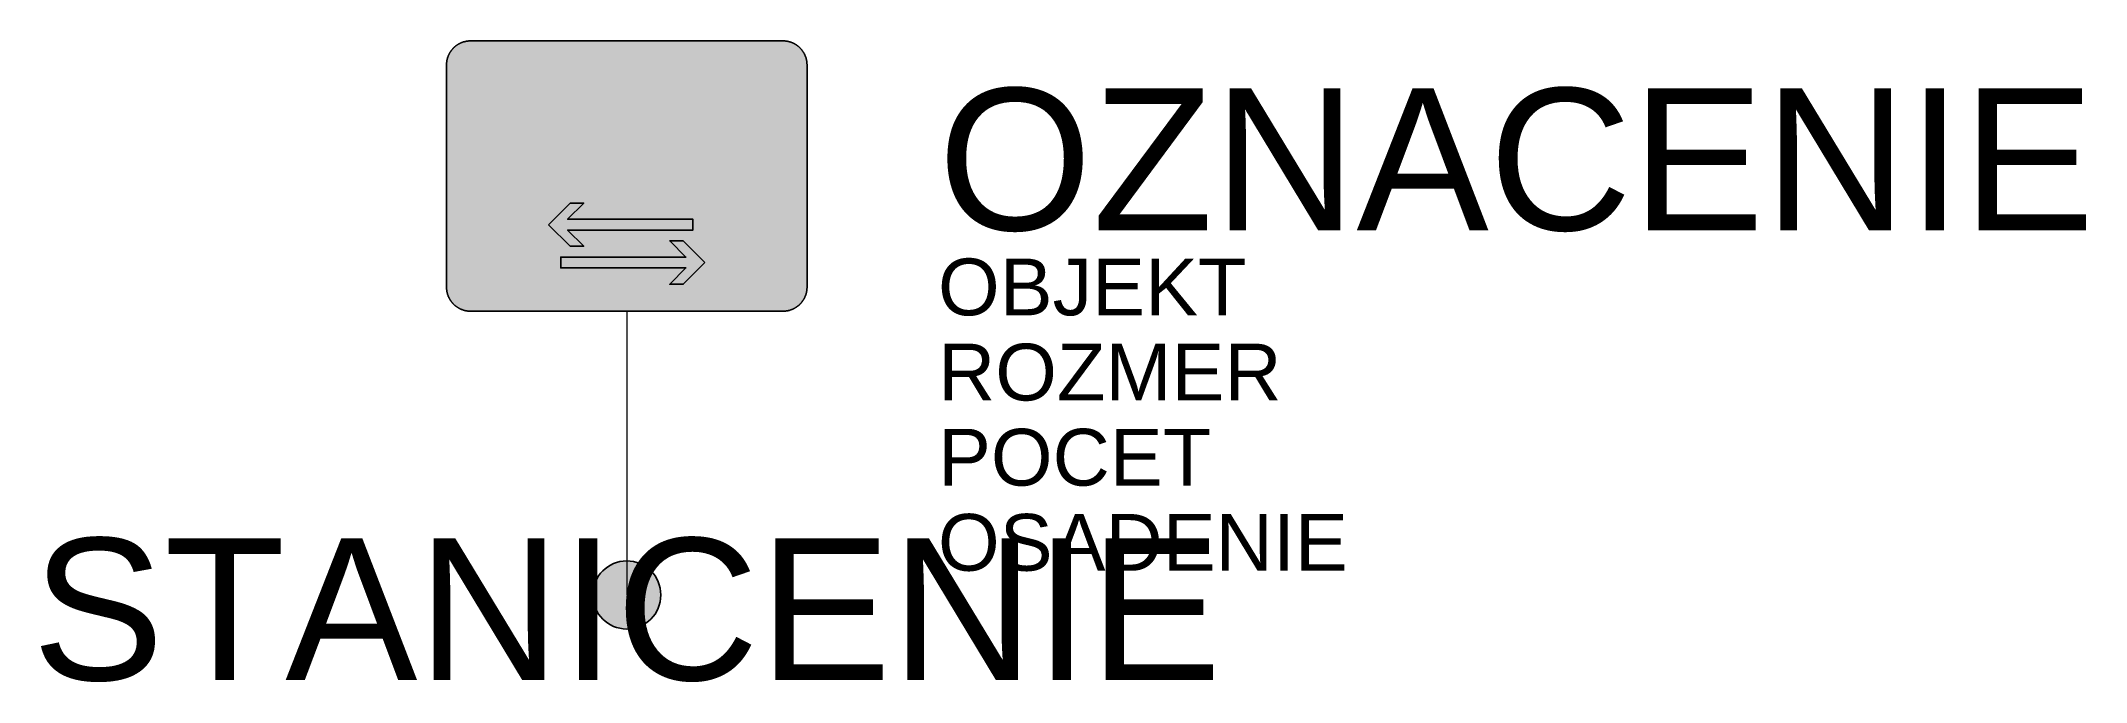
# Model space of a CAD drawing. Header units: metres. Extents: x -10.3 to 25.7, y -1.5 to 9.8.
import ezdxf
from ezdxf.enums import TextEntityAlignment as Align

# ---------------------------------------------------------------- set-up
doc = ezdxf.new("R2010")
doc.units = ezdxf.units.M
doc.layers.get('Defpoints').update_dxf_attribs({"color": 140, "lineweight": 5})
doc.styles.get("Standard").update_dxf_attribs({"font": 'arial.ttf'})

msp = doc.modelspace()

# ---------------------------------------------------------------- hatches: boundary and pattern name
at = {"true_color": 0xf1efea}
msp.add_hatch(color=7, dxfattribs=at).paths.add_polyline_path([(-2.752, 5), (-2.757, 5), (-2.762, 5), (-2.767, 5), (-2.773, 5), (-2.778, 5.001), (-2.783, 5.001), (-2.788, 5.002), (-2.793, 5.002), (-2.799, 5.003), (-2.804, 5.003), (-2.809, 5.004), (-2.814, 5.005), (-2.819, 5.005), (-2.824, 5.006), (-2.83, 5.007), (-2.835, 5.008), (-2.84, 5.009), (-2.845, 5.01), (-2.85, 5.012), (-2.855, 5.013), (-2.86, 5.014), (-2.865, 5.015), (-2.87, 5.017), (-2.875, 5.018), (-2.88, 5.02), (-2.885, 5.021), (-2.89, 5.023), (-2.894, 5.025), (-2.899, 5.027), (-2.904, 5.028), (-2.909, 5.03), (-2.914, 5.032), (-2.918, 5.034), (-2.923, 5.036), (-2.928, 5.038), (-2.933, 5.041), (-2.937, 5.043), (-2.942, 5.045), (-2.946, 5.047), (-2.951, 5.05), (-2.956, 5.052), (-2.96, 5.055), (-2.965, 5.057), (-2.969, 5.06), (-2.973, 5.063), (-2.978, 5.065), (-2.982, 5.068), (-2.987, 5.071), (-2.991, 5.074), (-2.995, 5.077), (-2.999, 5.08), (-3.004, 5.083), (-3.008, 5.086), (-3.012, 5.089), (-3.016, 5.093), (-3.02, 5.096), (-3.024, 5.099), (-3.028, 5.103), (-3.032, 5.106), (-3.036, 5.109), (-3.04, 5.113), (-3.044, 5.117), (-3.047, 5.12), (-3.051, 5.124), (-3.055, 5.128), (-3.058, 5.131), (-3.062, 5.135), (-3.065, 5.139), (-3.069, 5.143), (-3.072, 5.147), (-3.076, 5.151), (-3.079, 5.155), (-3.082, 5.159), (-3.086, 5.163), (-3.089, 5.167), (-3.092, 5.171), (-3.095, 5.176), (-3.098, 5.18), (-3.101, 5.184), (-3.104, 5.188), (-3.107, 5.193), (-3.109, 5.197), (-3.112, 5.201), (-3.115, 5.206), (-3.118, 5.21), (-3.12, 5.215), (-3.123, 5.219), (-3.125, 5.224), (-3.128, 5.229), (-3.13, 5.233), (-3.132, 5.238), (-3.134, 5.242), (-3.137, 5.247), (-3.139, 5.252), (-3.141, 5.256), (-3.143, 5.261), (-3.145, 5.266), (-3.147, 5.271), (-3.148, 5.276), (-3.15, 5.281), (-3.152, 5.285), (-3.154, 5.29), (-3.155, 5.295), (-3.157, 5.3), (-3.158, 5.305), (-3.16, 5.31), (-3.161, 5.315), (-3.162, 5.32), (-3.164, 5.325), (-3.165, 5.33), (-3.166, 5.335), (-3.167, 5.34), (-3.168, 5.345), (-3.169, 5.351), (-3.17, 5.356), (-3.17, 5.361), (-3.171, 5.366), (-3.172, 5.371), (-3.172, 5.376), (-3.173, 5.381), (-3.173, 5.387), (-3.174, 5.392), (-3.174, 5.397), (-3.174, 5.402), (-3.175, 5.408), (-3.175, 5.413), (-3.175, 5.418), (-3.175, 5.423), (-3.175, 9.339), (-3.175, 9.344), (-3.175, 9.35), (-3.175, 9.355), (-3.174, 9.36), (-3.174, 9.365), (-3.174, 9.371), (-3.173, 9.376), (-3.173, 9.381), (-3.172, 9.386), (-3.172, 9.391), (-3.171, 9.397), (-3.17, 9.402), (-3.17, 9.407), (-3.169, 9.412), (-3.168, 9.417), (-3.167, 9.422), (-3.166, 9.427), (-3.165, 9.432), (-3.164, 9.437), (-3.162, 9.442), (-3.161, 9.447), (-3.16, 9.452), (-3.158, 9.457), (-3.157, 9.462), (-3.155, 9.467), (-3.154, 9.472), (-3.152, 9.477), (-3.15, 9.482), (-3.148, 9.487), (-3.147, 9.492), (-3.145, 9.496), (-3.143, 9.501), (-3.141, 9.506), (-3.139, 9.511), (-3.137, 9.515), (-3.134, 9.52), (-3.132, 9.525), (-3.13, 9.529), (-3.128, 9.534), (-3.125, 9.538), (-3.123, 9.543), (-3.12, 9.548), (-3.118, 9.552), (-3.115, 9.556), (-3.112, 9.561), (-3.109, 9.565), (-3.107, 9.57), (-3.104, 9.574), (-3.101, 9.578), (-3.098, 9.583), (-3.095, 9.587), (-3.092, 9.591), (-3.089, 9.595), (-3.086, 9.599), (-3.082, 9.603), (-3.079, 9.607), (-3.076, 9.611), (-3.072, 9.615), (-3.069, 9.619), (-3.065, 9.623), (-3.062, 9.627), (-3.058, 9.631), (-3.055, 9.635), (-3.051, 9.638), (-3.047, 9.642), (-3.044, 9.646), (-3.04, 9.649), (-3.036, 9.653), (-3.032, 9.656), (-3.028, 9.66), (-3.024, 9.663), (-3.02, 9.667), (-3.016, 9.67), (-3.012, 9.673), (-3.008, 9.676), (-3.004, 9.679), (-2.999, 9.682), (-2.995, 9.685), (-2.991, 9.688), (-2.987, 9.691), (-2.982, 9.694), (-2.978, 9.697), (-2.973, 9.7), (-2.969, 9.702), (-2.965, 9.705), (-2.96, 9.708), (-2.956, 9.71), (-2.951, 9.713), (-2.946, 9.715), (-2.942, 9.717), (-2.937, 9.72), (-2.933, 9.722), (-2.928, 9.724), (-2.923, 9.726), (-2.918, 9.728), (-2.914, 9.73), (-2.909, 9.732), (-2.904, 9.734), (-2.899, 9.736), (-2.894, 9.738), (-2.89, 9.739), (-2.885, 9.741), (-2.88, 9.743), (-2.875, 9.744), (-2.87, 9.746), (-2.865, 9.747), (-2.86, 9.748), (-2.855, 9.75), (-2.85, 9.751), (-2.845, 9.752), (-2.84, 9.753), (-2.835, 9.754), (-2.83, 9.755), (-2.824, 9.756), (-2.819, 9.757), (-2.814, 9.758), (-2.809, 9.759), (-2.804, 9.759), (-2.799, 9.76), (-2.793, 9.76), (-2.788, 9.761), (-2.783, 9.761), (-2.778, 9.762), (-2.773, 9.762), (-2.767, 9.762), (-2.762, 9.762), (-2.757, 9.762), (-2.752, 9.762), (2.752, 9.762), (2.757, 9.762), (2.762, 9.762), (2.767, 9.762), (2.773, 9.762), (2.778, 9.762), (2.783, 9.761), (2.788, 9.761), (2.793, 9.76), (2.799, 9.76), (2.804, 9.759), (2.809, 9.759), (2.814, 9.758), (2.819, 9.757), (2.824, 9.756), (2.83, 9.755), (2.835, 9.754), (2.84, 9.753), (2.845, 9.752), (2.85, 9.751), (2.855, 9.75), (2.86, 9.748), (2.865, 9.747), (2.87, 9.746), (2.875, 9.744), (2.88, 9.743), (2.885, 9.741), (2.89, 9.739), (2.894, 9.738), (2.899, 9.736), (2.904, 9.734), (2.909, 9.732), (2.914, 9.73), (2.918, 9.728), (2.923, 9.726), (2.928, 9.724), (2.933, 9.722), (2.937, 9.72), (2.942, 9.717), (2.946, 9.715), (2.951, 9.713), (2.956, 9.71), (2.96, 9.708), (2.965, 9.705), (2.969, 9.702), (2.973, 9.7), (2.978, 9.697), (2.982, 9.694), (2.987, 9.691), (2.991, 9.688), (2.995, 9.685), (2.999, 9.682), (3.003, 9.679), (3.008, 9.676), (3.012, 9.673), (3.016, 9.67), (3.02, 9.667), (3.024, 9.663), (3.028, 9.66), (3.032, 9.656), (3.036, 9.653), (3.04, 9.649), (3.043, 9.646), (3.047, 9.642), (3.051, 9.638), (3.055, 9.635), (3.058, 9.631), (3.062, 9.627), (3.065, 9.623), (3.069, 9.619), (3.072, 9.615), (3.076, 9.611), (3.079, 9.607), (3.082, 9.603), (3.086, 9.599), (3.089, 9.595), (3.092, 9.591), (3.095, 9.587), (3.098, 9.583), (3.101, 9.578), (3.104, 9.574), (3.107, 9.57), (3.109, 9.565), (3.112, 9.561), (3.115, 9.556), (3.118, 9.552), (3.12, 9.548), (3.123, 9.543), (3.125, 9.538), (3.128, 9.534), (3.13, 9.529), (3.132, 9.525), (3.134, 9.52), (3.137, 9.515), (3.139, 9.511), (3.141, 9.506), (3.143, 9.501), (3.145, 9.496), (3.147, 9.492), (3.148, 9.487), (3.15, 9.482), (3.152, 9.477), (3.154, 9.472), (3.155, 9.467), (3.157, 9.462), (3.158, 9.457), (3.16, 9.452), (3.161, 9.447), (3.162, 9.442), (3.163, 9.437), (3.165, 9.432), (3.166, 9.427), (3.167, 9.422), (3.168, 9.417), (3.169, 9.412), (3.17, 9.407), (3.17, 9.402), (3.171, 9.397), (3.172, 9.391), (3.172, 9.386), (3.173, 9.381), (3.173, 9.376), (3.174, 9.371), (3.174, 9.365), (3.174, 9.36), (3.175, 9.355), (3.175, 9.35), (3.175, 9.344), (3.175, 9.339), (3.175, 5.423), (3.175, 5.418), (3.175, 5.413), (3.175, 5.408), (3.174, 5.402), (3.174, 5.397), (3.174, 5.392), (3.173, 5.387), (3.173, 5.381), (3.172, 5.376), (3.172, 5.371), (3.171, 5.366), (3.17, 5.361), (3.17, 5.356), (3.169, 5.351), (3.168, 5.345), (3.167, 5.34), (3.166, 5.335), (3.165, 5.33), (3.163, 5.325), (3.162, 5.32), (3.161, 5.315), (3.16, 5.31), (3.158, 5.305), (3.157, 5.3), (3.155, 5.295), (3.154, 5.29), (3.152, 5.285), (3.15, 5.281), (3.148, 5.276), (3.147, 5.271), (3.145, 5.266), (3.143, 5.261), (3.141, 5.256), (3.139, 5.252), (3.137, 5.247), (3.134, 5.242), (3.132, 5.238), (3.13, 5.233), (3.128, 5.229), (3.125, 5.224), (3.123, 5.219), (3.12, 5.215), (3.118, 5.21), (3.115, 5.206), (3.112, 5.201), (3.109, 5.197), (3.107, 5.193), (3.104, 5.188), (3.101, 5.184), (3.098, 5.18), (3.095, 5.176), (3.092, 5.171), (3.089, 5.167), (3.086, 5.163), (3.082, 5.159), (3.079, 5.155), (3.076, 5.151), (3.072, 5.147), (3.069, 5.143), (3.065, 5.139), (3.062, 5.135), (3.058, 5.131), (3.055, 5.128), (3.051, 5.124), (3.047, 5.12), (3.043, 5.117), (3.04, 5.113), (3.036, 5.109), (3.032, 5.106), (3.028, 5.103), (3.024, 5.099), (3.02, 5.096), (3.016, 5.093), (3.012, 5.089), (3.008, 5.086), (3.003, 5.083), (2.999, 5.08), (2.995, 5.077), (2.991, 5.074), (2.987, 5.071), (2.982, 5.068), (2.978, 5.065), (2.973, 5.063), (2.969, 5.06), (2.965, 5.057), (2.96, 5.055), (2.956, 5.052), (2.951, 5.05), (2.946, 5.047), (2.942, 5.045), (2.937, 5.043), (2.933, 5.041), (2.928, 5.038), (2.923, 5.036), (2.918, 5.034), (2.914, 5.032), (2.909, 5.03), (2.904, 5.028), (2.899, 5.027), (2.894, 5.025), (2.89, 5.023), (2.885, 5.021), (2.88, 5.02), (2.875, 5.018), (2.87, 5.017), (2.865, 5.015), (2.86, 5.014), (2.855, 5.013), (2.85, 5.012), (2.845, 5.01), (2.84, 5.009), (2.835, 5.008), (2.83, 5.007), (2.824, 5.006), (2.819, 5.005), (2.814, 5.005), (2.809, 5.004), (2.804, 5.003), (2.799, 5.003), (2.793, 5.002), (2.788, 5.002), (2.783, 5.001), (2.778, 5.001), (2.773, 5), (2.767, 5), (2.762, 5), (2.757, 5), (2.752, 5)])
at = {"true_color": 0x9b9b9b}
h = msp.add_hatch(color=253, dxfattribs=at)
h.paths.add_polyline_path([(-2.752, 5.106), (-2.76, 5.106), (-2.768, 5.106), (-2.776, 5.107), (-2.784, 5.107), (-2.792, 5.108), (-2.8, 5.109), (-2.808, 5.111), (-2.816, 5.112), (-2.823, 5.114), (-2.831, 5.116), (-2.839, 5.118), (-2.846, 5.12), (-2.854, 5.122), (-2.861, 5.125), (-2.868, 5.128), (-2.875, 5.131), (-2.882, 5.134), (-2.889, 5.137), (-2.896, 5.141), (-2.903, 5.144), (-2.91, 5.148), (-2.916, 5.152), (-2.923, 5.156), (-2.929, 5.16), (-2.935, 5.164), (-2.942, 5.169), (-2.948, 5.174), (-2.954, 5.178), (-2.959, 5.183), (-2.965, 5.188), (-2.971, 5.193), (-2.976, 5.199), (-2.981, 5.204), (-2.987, 5.21), (-2.992, 5.215), (-2.997, 5.221), (-3.001, 5.227), (-3.006, 5.233), (-3.011, 5.239), (-3.015, 5.246), (-3.019, 5.252), (-3.023, 5.259), (-3.027, 5.265), (-3.031, 5.272), (-3.034, 5.279), (-3.038, 5.286), (-3.041, 5.293), (-3.044, 5.3), (-3.047, 5.307), (-3.05, 5.314), (-3.053, 5.321), (-3.055, 5.329), (-3.057, 5.336), (-3.059, 5.344), (-3.061, 5.352), (-3.063, 5.359), (-3.064, 5.367), (-3.066, 5.375), (-3.067, 5.383), (-3.068, 5.391), (-3.068, 5.399), (-3.069, 5.407), (-3.069, 5.415), (-3.069, 5.423), (-3.069, 9.339), (-3.069, 9.347), (-3.069, 9.355), (-3.068, 9.364), (-3.068, 9.372), (-3.067, 9.38), (-3.066, 9.388), (-3.064, 9.395), (-3.063, 9.403), (-3.061, 9.411), (-3.059, 9.418), (-3.057, 9.426), (-3.055, 9.434), (-3.053, 9.441), (-3.05, 9.448), (-3.047, 9.456), (-3.044, 9.463), (-3.041, 9.47), (-3.038, 9.477), (-3.034, 9.484), (-3.031, 9.49), (-3.027, 9.497), (-3.023, 9.504), (-3.019, 9.51), (-3.015, 9.517), (-3.011, 9.523), (-3.006, 9.529), (-3.001, 9.535), (-2.997, 9.541), (-2.992, 9.547), (-2.987, 9.553), (-2.981, 9.558), (-2.976, 9.564), (-2.971, 9.569), (-2.965, 9.574), (-2.959, 9.579), (-2.954, 9.584), (-2.948, 9.589), (-2.942, 9.594), (-2.935, 9.598), (-2.929, 9.602), (-2.923, 9.607), (-2.916, 9.611), (-2.91, 9.615), (-2.903, 9.618), (-2.896, 9.622), (-2.889, 9.625), (-2.882, 9.629), (-2.875, 9.632), (-2.868, 9.635), (-2.861, 9.637), (-2.854, 9.64), (-2.846, 9.642), (-2.839, 9.645), (-2.831, 9.647), (-2.823, 9.649), (-2.816, 9.65), (-2.808, 9.652), (-2.8, 9.653), (-2.792, 9.654), (-2.784, 9.655), (-2.776, 9.656), (-2.768, 9.656), (-2.76, 9.657), (-2.752, 9.657), (2.752, 9.657), (2.76, 9.657), (2.768, 9.656), (2.776, 9.656), (2.784, 9.655), (2.792, 9.654), (2.8, 9.653), (2.808, 9.652), (2.816, 9.65), (2.823, 9.649), (2.831, 9.647), (2.839, 9.645), (2.846, 9.642), (2.853, 9.64), (2.861, 9.637), (2.868, 9.635), (2.875, 9.632), (2.882, 9.629), (2.889, 9.625), (2.896, 9.622), (2.903, 9.618), (2.91, 9.615), (2.916, 9.611), (2.923, 9.607), (2.929, 9.602), (2.935, 9.598), (2.942, 9.594), (2.948, 9.589), (2.954, 9.584), (2.959, 9.579), (2.965, 9.574), (2.971, 9.569), (2.976, 9.564), (2.981, 9.558), (2.987, 9.553), (2.992, 9.547), (2.997, 9.541), (3.001, 9.535), (3.006, 9.529), (3.011, 9.523), (3.015, 9.517), (3.019, 9.51), (3.023, 9.504), (3.027, 9.497), (3.031, 9.49), (3.034, 9.484), (3.038, 9.477), (3.041, 9.47), (3.044, 9.463), (3.047, 9.456), (3.05, 9.448), (3.052, 9.441), (3.055, 9.434), (3.057, 9.426), (3.059, 9.418), (3.061, 9.411), (3.063, 9.403), (3.064, 9.395), (3.066, 9.388), (3.067, 9.38), (3.068, 9.372), (3.068, 9.364), (3.069, 9.355), (3.069, 9.347), (3.069, 9.339), (3.069, 5.423), (3.069, 5.415), (3.069, 5.407), (3.068, 5.399), (3.068, 5.391), (3.067, 5.383), (3.066, 5.375), (3.064, 5.367), (3.063, 5.359), (3.061, 5.352), (3.059, 5.344), (3.057, 5.336), (3.055, 5.329), (3.052, 5.321), (3.05, 5.314), (3.047, 5.307), (3.044, 5.3), (3.041, 5.293), (3.038, 5.286), (3.034, 5.279), (3.031, 5.272), (3.027, 5.265), (3.023, 5.259), (3.019, 5.252), (3.015, 5.246), (3.011, 5.239), (3.006, 5.233), (3.001, 5.227), (2.997, 5.221), (2.992, 5.215), (2.987, 5.21), (2.981, 5.204), (2.976, 5.199), (2.971, 5.193), (2.965, 5.188), (2.959, 5.183), (2.954, 5.178), (2.948, 5.174), (2.942, 5.169), (2.935, 5.164), (2.929, 5.16), (2.923, 5.156), (2.916, 5.152), (2.91, 5.148), (2.903, 5.144), (2.896, 5.141), (2.889, 5.137), (2.882, 5.134), (2.875, 5.131), (2.868, 5.128), (2.861, 5.125), (2.853, 5.122), (2.846, 5.12), (2.839, 5.118), (2.831, 5.116), (2.823, 5.114), (2.816, 5.112), (2.808, 5.111), (2.8, 5.109), (2.792, 5.108), (2.784, 5.107), (2.776, 5.107), (2.768, 5.106), (2.76, 5.106), (2.752, 5.106)])
h.paths.add_polyline_path([(-2.752, 5.265), (-2.756, 5.265), (-2.76, 5.265), (-2.764, 5.265), (-2.768, 5.265), (-2.772, 5.266), (-2.776, 5.266), (-2.78, 5.267), (-2.784, 5.268), (-2.788, 5.269), (-2.791, 5.27), (-2.795, 5.271), (-2.799, 5.272), (-2.803, 5.273), (-2.806, 5.274), (-2.81, 5.276), (-2.813, 5.277), (-2.817, 5.279), (-2.82, 5.28), (-2.824, 5.282), (-2.827, 5.284), (-2.831, 5.286), (-2.834, 5.288), (-2.837, 5.29), (-2.84, 5.292), (-2.844, 5.294), (-2.847, 5.296), (-2.85, 5.298), (-2.853, 5.301), (-2.856, 5.303), (-2.858, 5.306), (-2.861, 5.308), (-2.864, 5.311), (-2.867, 5.314), (-2.869, 5.317), (-2.872, 5.319), (-2.874, 5.322), (-2.877, 5.325), (-2.879, 5.328), (-2.881, 5.331), (-2.883, 5.335), (-2.885, 5.338), (-2.887, 5.341), (-2.889, 5.344), (-2.891, 5.348), (-2.893, 5.351), (-2.895, 5.354), (-2.896, 5.358), (-2.898, 5.361), (-2.899, 5.365), (-2.901, 5.369), (-2.902, 5.372), (-2.903, 5.376), (-2.904, 5.38), (-2.905, 5.384), (-2.906, 5.387), (-2.907, 5.391), (-2.908, 5.395), (-2.909, 5.399), (-2.909, 5.403), (-2.91, 5.407), (-2.91, 5.411), (-2.91, 5.415), (-2.91, 5.419), (-2.91, 5.423), (-2.91, 9.339), (-2.91, 9.343), (-2.91, 9.347), (-2.91, 9.351), (-2.91, 9.355), (-2.909, 9.359), (-2.909, 9.363), (-2.908, 9.367), (-2.907, 9.371), (-2.906, 9.375), (-2.905, 9.379), (-2.904, 9.383), (-2.903, 9.386), (-2.902, 9.39), (-2.901, 9.394), (-2.899, 9.397), (-2.898, 9.401), (-2.896, 9.404), (-2.895, 9.408), (-2.893, 9.411), (-2.891, 9.415), (-2.889, 9.418), (-2.887, 9.421), (-2.885, 9.425), (-2.883, 9.428), (-2.881, 9.431), (-2.879, 9.434), (-2.877, 9.437), (-2.874, 9.44), (-2.872, 9.443), (-2.869, 9.446), (-2.867, 9.449), (-2.864, 9.451), (-2.861, 9.454), (-2.858, 9.457), (-2.856, 9.459), (-2.853, 9.462), (-2.85, 9.464), (-2.847, 9.466), (-2.844, 9.469), (-2.84, 9.471), (-2.837, 9.473), (-2.834, 9.475), (-2.831, 9.477), (-2.827, 9.479), (-2.824, 9.48), (-2.82, 9.482), (-2.817, 9.484), (-2.813, 9.485), (-2.81, 9.487), (-2.806, 9.488), (-2.803, 9.49), (-2.799, 9.491), (-2.795, 9.492), (-2.791, 9.493), (-2.788, 9.494), (-2.784, 9.495), (-2.78, 9.495), (-2.776, 9.496), (-2.772, 9.497), (-2.768, 9.497), (-2.764, 9.497), (-2.76, 9.498), (-2.756, 9.498), (-2.752, 9.498), (2.752, 9.498), (2.756, 9.498), (2.76, 9.498), (2.764, 9.497), (2.768, 9.497), (2.772, 9.497), (2.776, 9.496), (2.78, 9.495), (2.784, 9.495), (2.787, 9.494), (2.791, 9.493), (2.795, 9.492), (2.799, 9.491), (2.803, 9.49), (2.806, 9.488), (2.81, 9.487), (2.813, 9.485), (2.817, 9.484), (2.82, 9.482), (2.824, 9.48), (2.827, 9.479), (2.831, 9.477), (2.834, 9.475), (2.837, 9.473), (2.84, 9.471), (2.844, 9.469), (2.847, 9.466), (2.85, 9.464), (2.853, 9.462), (2.856, 9.459), (2.858, 9.457), (2.861, 9.454), (2.864, 9.451), (2.867, 9.449), (2.869, 9.446), (2.872, 9.443), (2.874, 9.44), (2.877, 9.437), (2.879, 9.434), (2.881, 9.431), (2.883, 9.428), (2.885, 9.425), (2.887, 9.421), (2.889, 9.418), (2.891, 9.415), (2.893, 9.411), (2.895, 9.408), (2.896, 9.404), (2.898, 9.401), (2.899, 9.397), (2.901, 9.394), (2.902, 9.39), (2.903, 9.386), (2.904, 9.383), (2.905, 9.379), (2.906, 9.375), (2.907, 9.371), (2.908, 9.367), (2.909, 9.363), (2.909, 9.359), (2.91, 9.355), (2.91, 9.351), (2.91, 9.347), (2.91, 9.343), (2.91, 9.339), (2.91, 5.423), (2.91, 5.419), (2.91, 5.415), (2.91, 5.411), (2.91, 5.407), (2.909, 5.403), (2.909, 5.399), (2.908, 5.395), (2.907, 5.391), (2.906, 5.387), (2.905, 5.384), (2.904, 5.38), (2.903, 5.376), (2.902, 5.372), (2.901, 5.369), (2.899, 5.365), (2.898, 5.361), (2.896, 5.358), (2.895, 5.354), (2.893, 5.351), (2.891, 5.348), (2.889, 5.344), (2.887, 5.341), (2.885, 5.338), (2.883, 5.335), (2.881, 5.331), (2.879, 5.328), (2.877, 5.325), (2.874, 5.322), (2.872, 5.319), (2.869, 5.317), (2.867, 5.314), (2.864, 5.311), (2.861, 5.308), (2.858, 5.306), (2.856, 5.303), (2.853, 5.301), (2.85, 5.298), (2.847, 5.296), (2.844, 5.294), (2.84, 5.292), (2.837, 5.29), (2.834, 5.288), (2.831, 5.286), (2.827, 5.284), (2.824, 5.282), (2.82, 5.28), (2.817, 5.279), (2.813, 5.277), (2.81, 5.276), (2.806, 5.274), (2.803, 5.273), (2.799, 5.272), (2.795, 5.271), (2.791, 5.27), (2.787, 5.269), (2.784, 5.268), (2.78, 5.267), (2.776, 5.266), (2.772, 5.266), (2.768, 5.265), (2.764, 5.265), (2.76, 5.265), (2.756, 5.265), (2.752, 5.265)], flags=16)
h = msp.add_hatch(color=253, dxfattribs=at)
h.paths.add_polyline_path([(2.159, 8.598), (2.159, 8.471), (2.074, 8.471), (2.362, 7.897), (2.362, 7.896), (2.362, 7.895), (2.362, 7.895), (2.363, 7.894), (2.363, 7.894), (2.363, 7.893), (2.364, 7.893), (2.364, 7.892), (2.364, 7.891), (2.364, 7.891), (2.364, 7.89), (2.365, 7.89), (2.365, 7.889), (2.365, 7.889), (2.365, 7.888), (2.366, 7.887), (2.366, 7.887), (2.366, 7.886), (2.366, 7.886), (2.366, 7.885), (2.367, 7.885), (2.367, 7.884), (2.367, 7.883), (2.367, 7.883), (2.367, 7.882), (2.367, 7.882), (2.368, 7.881), (2.368, 7.88), (2.368, 7.88), (2.368, 7.879), (2.368, 7.879), (2.368, 7.878), (2.369, 7.877), (2.369, 7.877), (2.369, 7.876), (2.369, 7.876), (2.369, 7.875), (2.369, 7.874), (2.369, 7.874), (2.369, 7.873), (2.369, 7.873), (2.37, 7.872), (2.37, 7.871), (2.37, 7.871), (2.37, 7.87), (2.37, 7.87), (2.37, 7.869), (2.37, 7.868), (2.37, 7.868), (2.37, 7.867), (2.37, 7.867), (2.37, 7.866), (2.37, 7.865), (2.37, 7.865), (2.37, 7.864), (2.371, 7.864), (2.371, 7.863), (2.371, 7.862), (2.371, 7.862), (2.371, 7.861), (2.371, 7.86), (2.371, 7.86), (2.371, 7.859), (2.371, 7.859), (2.371, 7.582), (2.371, 7.578), (2.37, 7.574), (2.37, 7.569), (2.37, 7.565), (2.369, 7.561), (2.369, 7.557), (2.368, 7.552), (2.367, 7.548), (2.366, 7.544), (2.365, 7.54), (2.364, 7.536), (2.363, 7.532), (2.362, 7.528), (2.36, 7.524), (2.359, 7.52), (2.357, 7.516), (2.356, 7.513), (2.354, 7.509), (2.352, 7.505), (2.35, 7.502), (2.348, 7.498), (2.346, 7.494), (2.344, 7.491), (2.342, 7.488), (2.339, 7.484), (2.337, 7.481), (2.335, 7.478), (2.332, 7.475), (2.329, 7.471), (2.327, 7.468), (2.324, 7.465), (2.321, 7.463), (2.318, 7.46), (2.315, 7.457), (2.312, 7.454), (2.309, 7.452), (2.306, 7.449), (2.303, 7.447), (2.299, 7.444), (2.296, 7.442), (2.293, 7.44), (2.289, 7.437), (2.286, 7.435), (2.282, 7.433), (2.278, 7.431), (2.275, 7.43), (2.271, 7.428), (2.267, 7.426), (2.263, 7.425), (2.26, 7.423), (2.256, 7.422), (2.252, 7.421), (2.248, 7.419), (2.244, 7.418), (2.24, 7.417), (2.235, 7.416), (2.231, 7.416), (2.227, 7.415), (2.223, 7.414), (2.219, 7.414), (2.214, 7.413), (2.21, 7.413), (2.206, 7.413), (2.201, 7.413), (-2.201, 7.413), (-2.206, 7.413), (-2.21, 7.413), (-2.214, 7.413), (-2.219, 7.414), (-2.223, 7.414), (-2.227, 7.415), (-2.231, 7.416), (-2.235, 7.416), (-2.24, 7.417), (-2.244, 7.418), (-2.248, 7.419), (-2.252, 7.421), (-2.256, 7.422), (-2.26, 7.423), (-2.263, 7.425), (-2.267, 7.426), (-2.271, 7.428), (-2.275, 7.43), (-2.278, 7.431), (-2.282, 7.433), (-2.286, 7.435), (-2.289, 7.437), (-2.293, 7.44), (-2.296, 7.442), (-2.299, 7.444), (-2.303, 7.447), (-2.306, 7.449), (-2.309, 7.452), (-2.312, 7.454), (-2.315, 7.457), (-2.318, 7.46), (-2.321, 7.463), (-2.324, 7.465), (-2.327, 7.468), (-2.329, 7.471), (-2.332, 7.475), (-2.335, 7.478), (-2.337, 7.481), (-2.339, 7.484), (-2.342, 7.488), (-2.344, 7.491), (-2.346, 7.494), (-2.348, 7.498), (-2.35, 7.502), (-2.352, 7.505), (-2.354, 7.509), (-2.356, 7.513), (-2.357, 7.516), (-2.359, 7.52), (-2.36, 7.524), (-2.362, 7.528), (-2.363, 7.532), (-2.364, 7.536), (-2.365, 7.54), (-2.366, 7.544), (-2.367, 7.548), (-2.368, 7.552), (-2.369, 7.557), (-2.369, 7.561), (-2.37, 7.565), (-2.37, 7.569), (-2.37, 7.574), (-2.371, 7.578), (-2.371, 7.582), (-2.371, 7.859), (-2.371, 7.859), (-2.371, 7.86), (-2.371, 7.86), (-2.371, 7.861), (-2.371, 7.862), (-2.371, 7.862), (-2.371, 7.863), (-2.371, 7.864), (-2.371, 7.864), (-2.37, 7.865), (-2.37, 7.865), (-2.37, 7.866), (-2.37, 7.867), (-2.37, 7.867), (-2.37, 7.868), (-2.37, 7.868), (-2.37, 7.869), (-2.37, 7.87), (-2.37, 7.87), (-2.37, 7.871), (-2.37, 7.871), (-2.37, 7.872), (-2.37, 7.873), (-2.369, 7.873), (-2.369, 7.874), (-2.369, 7.874), (-2.369, 7.875), (-2.369, 7.876), (-2.369, 7.876), (-2.369, 7.877), (-2.369, 7.877), (-2.368, 7.878), (-2.368, 7.879), (-2.368, 7.879), (-2.368, 7.88), (-2.368, 7.88), (-2.368, 7.881), (-2.367, 7.882), (-2.367, 7.882), (-2.367, 7.883), (-2.367, 7.883), (-2.367, 7.884), (-2.367, 7.885), (-2.366, 7.885), (-2.366, 7.886), (-2.366, 7.886), (-2.366, 7.887), (-2.366, 7.887), (-2.365, 7.888), (-2.365, 7.889), (-2.365, 7.889), (-2.365, 7.89), (-2.364, 7.89), (-2.364, 7.891), (-2.364, 7.891), (-2.364, 7.892), (-2.364, 7.893), (-2.363, 7.893), (-2.363, 7.894), (-2.363, 7.894), (-2.363, 7.895), (-2.362, 7.895), (-2.362, 7.896), (-2.362, 7.897), (-2.074, 8.471), (-2.159, 8.471), (-2.159, 8.598), (-1.397, 8.598), (-1.355, 8.641), (-1.008, 8.641), (-1.477, 8.954), (-0.931, 9.318), (-0.385, 8.954), (-0.855, 8.641), (-0.508, 8.641), (-0.466, 8.598)])
h.paths.add_polyline_path([(1.82, 8.471), (1.999, 8.471), (2.188, 8.093), (2.188, 8.092), (2.189, 8.091), (2.189, 8.09), (2.19, 8.089), (2.19, 8.088), (2.19, 8.087), (2.191, 8.086), (2.191, 8.085), (2.192, 8.084), (2.192, 8.083), (2.193, 8.082), (2.193, 8.081), (2.193, 8.08), (2.194, 8.079), (2.194, 8.078), (2.194, 8.077), (2.195, 8.076), (2.195, 8.075), (2.196, 8.074), (2.196, 8.073), (2.196, 8.072), (2.197, 8.071), (2.197, 8.07), (2.197, 8.069), (2.198, 8.068), (2.198, 8.067), (2.198, 8.066), (2.198, 8.065), (2.199, 8.064), (2.199, 8.063), (2.199, 8.062), (2.199, 8.061), (2.2, 8.06), (2.2, 8.059), (2.2, 8.058), (2.2, 8.057), (2.201, 8.056), (2.201, 8.055), (2.201, 8.053), (2.201, 8.052), (2.201, 8.051), (2.201, 8.05), (2.202, 8.049), (2.202, 8.048), (2.202, 8.047), (2.202, 8.046), (2.202, 8.045), (2.202, 8.044), (2.202, 8.043), (2.203, 8.042), (2.203, 8.041), (2.203, 8.04), (2.203, 8.039), (2.203, 8.038), (2.203, 8.036), (2.203, 8.035), (2.203, 8.034), (2.203, 8.033), (2.203, 8.032), (2.203, 8.031), (2.203, 8.03), (2.203, 8.029), (2.203, 8.028), (2.203, 8.027), (2.203, 8.023), (2.203, 8.019), (2.203, 8.015), (2.203, 8.012), (2.202, 8.008), (2.202, 8.004), (2.201, 8.001), (2.2, 7.997), (2.2, 7.993), (2.199, 7.99), (2.198, 7.986), (2.197, 7.983), (2.196, 7.979), (2.194, 7.976), (2.193, 7.972), (2.192, 7.969), (2.19, 7.966), (2.189, 7.963), (2.187, 7.959), (2.185, 7.956), (2.184, 7.953), (2.182, 7.95), (2.18, 7.947), (2.178, 7.944), (2.176, 7.941), (2.174, 7.938), (2.172, 7.935), (2.17, 7.933), (2.167, 7.93), (2.165, 7.927), (2.162, 7.925), (2.16, 7.922), (2.157, 7.92), (2.155, 7.917), (2.152, 7.915), (2.149, 7.912), (2.147, 7.91), (2.144, 7.908), (2.141, 7.906), (2.138, 7.904), (2.135, 7.902), (2.132, 7.9), (2.129, 7.898), (2.126, 7.897), (2.123, 7.895), (2.119, 7.893), (2.116, 7.892), (2.113, 7.89), (2.11, 7.889), (2.106, 7.888), (2.103, 7.886), (2.099, 7.885), (2.096, 7.884), (2.092, 7.883), (2.089, 7.882), (2.085, 7.882), (2.081, 7.881), (2.078, 7.88), (2.074, 7.88), (2.07, 7.879), (2.067, 7.879), (2.063, 7.879), (2.059, 7.879), (2.055, 7.879), (1.82, 7.879)], flags=16)
h.paths.add_polyline_path([(1.651, 8.471), (1.653, 8.471), (1.655, 8.471), (1.658, 8.471), (1.66, 8.471), (1.662, 8.471), (1.664, 8.47), (1.666, 8.47), (1.668, 8.47), (1.67, 8.469), (1.672, 8.469), (1.674, 8.468), (1.676, 8.467), (1.678, 8.467), (1.68, 8.466), (1.682, 8.465), (1.684, 8.465), (1.686, 8.464), (1.688, 8.463), (1.69, 8.462), (1.691, 8.461), (1.693, 8.46), (1.695, 8.459), (1.697, 8.458), (1.698, 8.457), (1.7, 8.456), (1.702, 8.454), (1.703, 8.453), (1.705, 8.452), (1.706, 8.451), (1.708, 8.449), (1.709, 8.448), (1.711, 8.447), (1.712, 8.445), (1.714, 8.444), (1.715, 8.442), (1.716, 8.441), (1.718, 8.439), (1.719, 8.437), (1.72, 8.436), (1.721, 8.434), (1.722, 8.432), (1.723, 8.431), (1.724, 8.429), (1.725, 8.427), (1.726, 8.425), (1.727, 8.423), (1.728, 8.421), (1.729, 8.42), (1.73, 8.418), (1.73, 8.416), (1.731, 8.414), (1.732, 8.412), (1.732, 8.41), (1.733, 8.408), (1.733, 8.406), (1.734, 8.404), (1.734, 8.402), (1.735, 8.4), (1.735, 8.397), (1.735, 8.395), (1.735, 8.393), (1.736, 8.391), (1.736, 8.389), (1.736, 8.387), (1.736, 7.582), (1.736, 7.58), (1.736, 7.578), (1.735, 7.576), (1.735, 7.574), (1.735, 7.572), (1.735, 7.569), (1.734, 7.567), (1.734, 7.565), (1.733, 7.563), (1.733, 7.561), (1.732, 7.559), (1.732, 7.557), (1.731, 7.555), (1.73, 7.553), (1.73, 7.551), (1.729, 7.549), (1.728, 7.547), (1.727, 7.546), (1.726, 7.544), (1.725, 7.542), (1.724, 7.54), (1.723, 7.538), (1.722, 7.537), (1.721, 7.535), (1.72, 7.533), (1.719, 7.532), (1.718, 7.53), (1.716, 7.528), (1.715, 7.527), (1.714, 7.525), (1.712, 7.524), (1.711, 7.522), (1.709, 7.521), (1.708, 7.52), (1.706, 7.518), (1.705, 7.517), (1.703, 7.516), (1.702, 7.514), (1.7, 7.513), (1.698, 7.512), (1.697, 7.511), (1.695, 7.51), (1.693, 7.509), (1.691, 7.508), (1.69, 7.507), (1.688, 7.506), (1.686, 7.505), (1.684, 7.504), (1.682, 7.503), (1.68, 7.503), (1.678, 7.502), (1.676, 7.501), (1.674, 7.501), (1.672, 7.5), (1.67, 7.5), (1.668, 7.499), (1.666, 7.499), (1.664, 7.499), (1.662, 7.498), (1.66, 7.498), (1.658, 7.498), (1.655, 7.498), (1.653, 7.498), (1.651, 7.498), (1.312, 7.498), (1.31, 7.498), (1.308, 7.498), (1.306, 7.498), (1.304, 7.498), (1.301, 7.498), (1.299, 7.499), (1.297, 7.499), (1.295, 7.499), (1.293, 7.5), (1.291, 7.5), (1.289, 7.501), (1.287, 7.501), (1.285, 7.502), (1.283, 7.503), (1.281, 7.503), (1.279, 7.504), (1.277, 7.505), (1.276, 7.506), (1.274, 7.507), (1.272, 7.508), (1.27, 7.509), (1.268, 7.51), (1.267, 7.511), (1.265, 7.512), (1.263, 7.513), (1.262, 7.514), (1.26, 7.516), (1.258, 7.517), (1.257, 7.518), (1.255, 7.52), (1.254, 7.521), (1.252, 7.522), (1.251, 7.524), (1.25, 7.525), (1.248, 7.527), (1.247, 7.528), (1.246, 7.53), (1.244, 7.532), (1.243, 7.533), (1.242, 7.535), (1.241, 7.537), (1.24, 7.538), (1.239, 7.54), (1.238, 7.542), (1.237, 7.544), (1.236, 7.546), (1.235, 7.547), (1.234, 7.549), (1.234, 7.551), (1.233, 7.553), (1.232, 7.555), (1.231, 7.557), (1.231, 7.559), (1.23, 7.561), (1.23, 7.563), (1.229, 7.565), (1.229, 7.567), (1.229, 7.569), (1.228, 7.572), (1.228, 7.574), (1.228, 7.576), (1.228, 7.578), (1.228, 7.58), (1.228, 7.582), (1.228, 8.387), (1.228, 8.389), (1.228, 8.391), (1.228, 8.393), (1.228, 8.395), (1.228, 8.397), (1.229, 8.4), (1.229, 8.402), (1.229, 8.404), (1.23, 8.406), (1.23, 8.408), (1.231, 8.41), (1.231, 8.412), (1.232, 8.414), (1.233, 8.416), (1.234, 8.418), (1.234, 8.42), (1.235, 8.421), (1.236, 8.423), (1.237, 8.425), (1.238, 8.427), (1.239, 8.429), (1.24, 8.431), (1.241, 8.432), (1.242, 8.434), (1.243, 8.436), (1.244, 8.437), (1.246, 8.439), (1.247, 8.441), (1.248, 8.442), (1.25, 8.444), (1.251, 8.445), (1.252, 8.447), (1.254, 8.448), (1.255, 8.449), (1.257, 8.451), (1.258, 8.452), (1.26, 8.453), (1.262, 8.454), (1.263, 8.456), (1.265, 8.457), (1.267, 8.458), (1.268, 8.459), (1.27, 8.46), (1.272, 8.461), (1.274, 8.462), (1.276, 8.463), (1.277, 8.464), (1.279, 8.465), (1.281, 8.465), (1.283, 8.466), (1.285, 8.467), (1.287, 8.467), (1.289, 8.468), (1.291, 8.469), (1.293, 8.469), (1.295, 8.47), (1.297, 8.47), (1.299, 8.47), (1.301, 8.471), (1.304, 8.471), (1.306, 8.471), (1.308, 8.471), (1.31, 8.471), (1.312, 8.471)], flags=16)
h.paths.add_polyline_path([(1.058, 8.471), (1.06, 8.471), (1.063, 8.471), (1.065, 8.471), (1.067, 8.471), (1.069, 8.471), (1.071, 8.47), (1.073, 8.47), (1.075, 8.47), (1.077, 8.469), (1.079, 8.469), (1.082, 8.468), (1.083, 8.467), (1.085, 8.467), (1.087, 8.466), (1.089, 8.465), (1.091, 8.465), (1.093, 8.464), (1.095, 8.463), (1.097, 8.462), (1.099, 8.461), (1.1, 8.46), (1.102, 8.459), (1.104, 8.458), (1.106, 8.457), (1.107, 8.456), (1.109, 8.454), (1.111, 8.453), (1.112, 8.452), (1.114, 8.451), (1.115, 8.449), (1.117, 8.448), (1.118, 8.447), (1.12, 8.445), (1.121, 8.444), (1.122, 8.442), (1.124, 8.441), (1.125, 8.439), (1.126, 8.437), (1.127, 8.436), (1.129, 8.434), (1.13, 8.432), (1.131, 8.431), (1.132, 8.429), (1.133, 8.427), (1.134, 8.425), (1.135, 8.423), (1.136, 8.421), (1.136, 8.42), (1.137, 8.418), (1.138, 8.416), (1.138, 8.414), (1.139, 8.412), (1.14, 8.41), (1.14, 8.408), (1.141, 8.406), (1.141, 8.404), (1.142, 8.402), (1.142, 8.4), (1.142, 8.397), (1.143, 8.395), (1.143, 8.393), (1.143, 8.391), (1.143, 8.389), (1.143, 8.387), (1.143, 7.963), (1.143, 7.961), (1.143, 7.959), (1.143, 7.957), (1.143, 7.955), (1.142, 7.953), (1.142, 7.95), (1.142, 7.948), (1.141, 7.946), (1.141, 7.944), (1.14, 7.942), (1.14, 7.94), (1.139, 7.938), (1.138, 7.936), (1.138, 7.934), (1.137, 7.932), (1.136, 7.93), (1.136, 7.928), (1.135, 7.927), (1.134, 7.925), (1.133, 7.923), (1.132, 7.921), (1.131, 7.919), (1.13, 7.918), (1.129, 7.916), (1.127, 7.914), (1.126, 7.913), (1.125, 7.911), (1.124, 7.909), (1.122, 7.908), (1.121, 7.906), (1.12, 7.905), (1.118, 7.903), (1.117, 7.902), (1.115, 7.901), (1.114, 7.899), (1.112, 7.898), (1.111, 7.897), (1.109, 7.895), (1.107, 7.894), (1.106, 7.893), (1.104, 7.892), (1.102, 7.891), (1.1, 7.89), (1.099, 7.889), (1.097, 7.888), (1.095, 7.887), (1.093, 7.886), (1.091, 7.885), (1.089, 7.884), (1.087, 7.884), (1.085, 7.883), (1.083, 7.882), (1.082, 7.882), (1.079, 7.881), (1.077, 7.881), (1.075, 7.88), (1.073, 7.88), (1.071, 7.88), (1.069, 7.879), (1.067, 7.879), (1.065, 7.879), (1.063, 7.879), (1.06, 7.879), (1.058, 7.879), (0.466, 7.879), (0.463, 7.879), (0.461, 7.879), (0.459, 7.879), (0.457, 7.879), (0.455, 7.879), (0.453, 7.88), (0.451, 7.88), (0.449, 7.88), (0.447, 7.881), (0.444, 7.881), (0.442, 7.882), (0.44, 7.882), (0.438, 7.883), (0.437, 7.884), (0.435, 7.884), (0.433, 7.885), (0.431, 7.886), (0.429, 7.887), (0.427, 7.888), (0.425, 7.889), (0.424, 7.89), (0.422, 7.891), (0.42, 7.892), (0.418, 7.893), (0.417, 7.894), (0.415, 7.895), (0.413, 7.897), (0.412, 7.898), (0.41, 7.899), (0.409, 7.901), (0.407, 7.902), (0.406, 7.903), (0.404, 7.905), (0.403, 7.906), (0.402, 7.908), (0.4, 7.909), (0.399, 7.911), (0.398, 7.913), (0.397, 7.914), (0.395, 7.916), (0.394, 7.918), (0.393, 7.919), (0.392, 7.921), (0.391, 7.923), (0.39, 7.925), (0.389, 7.927), (0.388, 7.928), (0.388, 7.93), (0.387, 7.932), (0.386, 7.934), (0.385, 7.936), (0.385, 7.938), (0.384, 7.94), (0.384, 7.942), (0.383, 7.944), (0.383, 7.946), (0.382, 7.948), (0.382, 7.95), (0.382, 7.953), (0.381, 7.955), (0.381, 7.957), (0.381, 7.959), (0.381, 7.961), (0.381, 7.963), (0.381, 8.387), (0.381, 8.389), (0.381, 8.391), (0.381, 8.393), (0.381, 8.395), (0.382, 8.397), (0.382, 8.4), (0.382, 8.402), (0.383, 8.404), (0.383, 8.406), (0.384, 8.408), (0.384, 8.41), (0.385, 8.412), (0.385, 8.414), (0.386, 8.416), (0.387, 8.418), (0.388, 8.42), (0.388, 8.421), (0.389, 8.423), (0.39, 8.425), (0.391, 8.427), (0.392, 8.429), (0.393, 8.431), (0.394, 8.432), (0.395, 8.434), (0.397, 8.436), (0.398, 8.437), (0.399, 8.439), (0.4, 8.441), (0.402, 8.442), (0.403, 8.444), (0.404, 8.445), (0.406, 8.447), (0.407, 8.448), (0.409, 8.449), (0.41, 8.451), (0.412, 8.452), (0.413, 8.453), (0.415, 8.454), (0.417, 8.456), (0.418, 8.457), (0.42, 8.458), (0.422, 8.459), (0.424, 8.46), (0.425, 8.461), (0.427, 8.462), (0.429, 8.463), (0.431, 8.464), (0.433, 8.465), (0.435, 8.465), (0.437, 8.466), (0.438, 8.467), (0.44, 8.467), (0.442, 8.468), (0.444, 8.469), (0.447, 8.469), (0.449, 8.47), (0.451, 8.47), (0.453, 8.47), (0.455, 8.471), (0.457, 8.471), (0.459, 8.471), (0.461, 8.471), (0.463, 8.471), (0.466, 8.471)], flags=16)
h.paths.add_polyline_path([(0.212, 8.471), (0.214, 8.471), (0.216, 8.471), (0.218, 8.471), (0.22, 8.471), (0.222, 8.471), (0.225, 8.47), (0.227, 8.47), (0.229, 8.47), (0.231, 8.469), (0.233, 8.469), (0.235, 8.468), (0.237, 8.467), (0.239, 8.467), (0.241, 8.466), (0.243, 8.465), (0.245, 8.465), (0.247, 8.464), (0.248, 8.463), (0.25, 8.462), (0.252, 8.461), (0.254, 8.46), (0.256, 8.459), (0.257, 8.458), (0.259, 8.457), (0.261, 8.456), (0.262, 8.454), (0.264, 8.453), (0.265, 8.452), (0.267, 8.451), (0.269, 8.449), (0.27, 8.448), (0.271, 8.447), (0.273, 8.445), (0.274, 8.444), (0.276, 8.442), (0.277, 8.441), (0.278, 8.439), (0.279, 8.437), (0.281, 8.436), (0.282, 8.434), (0.283, 8.432), (0.284, 8.431), (0.285, 8.429), (0.286, 8.427), (0.287, 8.425), (0.288, 8.423), (0.289, 8.421), (0.29, 8.42), (0.29, 8.418), (0.291, 8.416), (0.292, 8.414), (0.293, 8.412), (0.293, 8.41), (0.294, 8.408), (0.294, 8.406), (0.295, 8.404), (0.295, 8.402), (0.295, 8.4), (0.296, 8.397), (0.296, 8.395), (0.296, 8.393), (0.296, 8.391), (0.296, 8.389), (0.296, 8.387), (0.296, 7.963), (0.296, 7.961), (0.296, 7.959), (0.296, 7.957), (0.296, 7.955), (0.296, 7.953), (0.295, 7.95), (0.295, 7.948), (0.295, 7.946), (0.294, 7.944), (0.294, 7.942), (0.293, 7.94), (0.293, 7.938), (0.292, 7.936), (0.291, 7.934), (0.29, 7.932), (0.29, 7.93), (0.289, 7.928), (0.288, 7.927), (0.287, 7.925), (0.286, 7.923), (0.285, 7.921), (0.284, 7.919), (0.283, 7.918), (0.282, 7.916), (0.281, 7.914), (0.279, 7.913), (0.278, 7.911), (0.277, 7.909), (0.276, 7.908), (0.274, 7.906), (0.273, 7.905), (0.271, 7.903), (0.27, 7.902), (0.269, 7.901), (0.267, 7.899), (0.265, 7.898), (0.264, 7.897), (0.262, 7.895), (0.261, 7.894), (0.259, 7.893), (0.257, 7.892), (0.256, 7.891), (0.254, 7.89), (0.252, 7.889), (0.25, 7.888), (0.248, 7.887), (0.247, 7.886), (0.245, 7.885), (0.243, 7.884), (0.241, 7.884), (0.239, 7.883), (0.237, 7.882), (0.235, 7.882), (0.233, 7.881), (0.231, 7.881), (0.229, 7.88), (0.227, 7.88), (0.225, 7.88), (0.222, 7.879), (0.22, 7.879), (0.218, 7.879), (0.216, 7.879), (0.214, 7.879), (0.212, 7.879), (-0.381, 7.879), (-0.383, 7.879), (-0.385, 7.879), (-0.388, 7.879), (-0.39, 7.879), (-0.392, 7.879), (-0.394, 7.88), (-0.396, 7.88), (-0.398, 7.88), (-0.4, 7.881), (-0.402, 7.881), (-0.404, 7.882), (-0.406, 7.882), (-0.408, 7.883), (-0.41, 7.884), (-0.412, 7.884), (-0.414, 7.885), (-0.416, 7.886), (-0.418, 7.887), (-0.42, 7.888), (-0.421, 7.889), (-0.423, 7.89), (-0.425, 7.891), (-0.427, 7.892), (-0.428, 7.893), (-0.43, 7.894), (-0.432, 7.895), (-0.433, 7.897), (-0.435, 7.898), (-0.436, 7.899), (-0.438, 7.901), (-0.439, 7.902), (-0.441, 7.903), (-0.442, 7.905), (-0.444, 7.906), (-0.445, 7.908), (-0.446, 7.909), (-0.448, 7.911), (-0.449, 7.913), (-0.45, 7.914), (-0.451, 7.916), (-0.452, 7.918), (-0.453, 7.919), (-0.454, 7.921), (-0.455, 7.923), (-0.456, 7.925), (-0.457, 7.927), (-0.458, 7.928), (-0.459, 7.93), (-0.46, 7.932), (-0.461, 7.934), (-0.461, 7.936), (-0.462, 7.938), (-0.462, 7.94), (-0.463, 7.942), (-0.464, 7.944), (-0.464, 7.946), (-0.464, 7.948), (-0.465, 7.95), (-0.465, 7.953), (-0.465, 7.955), (-0.465, 7.957), (-0.466, 7.959), (-0.466, 7.961), (-0.466, 7.963), (-0.466, 8.387), (-0.466, 8.389), (-0.466, 8.391), (-0.465, 8.393), (-0.465, 8.395), (-0.465, 8.397), (-0.465, 8.4), (-0.464, 8.402), (-0.464, 8.404), (-0.464, 8.406), (-0.463, 8.408), (-0.462, 8.41), (-0.462, 8.412), (-0.461, 8.414), (-0.461, 8.416), (-0.46, 8.418), (-0.459, 8.42), (-0.458, 8.421), (-0.457, 8.423), (-0.456, 8.425), (-0.455, 8.427), (-0.454, 8.429), (-0.453, 8.431), (-0.452, 8.432), (-0.451, 8.434), (-0.45, 8.436), (-0.449, 8.437), (-0.448, 8.439), (-0.446, 8.441), (-0.445, 8.442), (-0.444, 8.444), (-0.442, 8.445), (-0.441, 8.447), (-0.439, 8.448), (-0.438, 8.449), (-0.436, 8.451), (-0.435, 8.452), (-0.433, 8.453), (-0.432, 8.454), (-0.43, 8.456), (-0.428, 8.457), (-0.427, 8.458), (-0.425, 8.459), (-0.423, 8.46), (-0.421, 8.461), (-0.42, 8.462), (-0.418, 8.463), (-0.416, 8.464), (-0.414, 8.465), (-0.412, 8.465), (-0.41, 8.466), (-0.408, 8.467), (-0.406, 8.467), (-0.404, 8.468), (-0.402, 8.469), (-0.4, 8.469), (-0.398, 8.47), (-0.396, 8.47), (-0.394, 8.47), (-0.392, 8.471), (-0.39, 8.471), (-0.388, 8.471), (-0.385, 8.471), (-0.383, 8.471), (-0.381, 8.471)], flags=16)
h.paths.add_polyline_path([(-0.635, 8.471), (-0.633, 8.471), (-0.631, 8.471), (-0.629, 8.471), (-0.626, 8.471), (-0.624, 8.471), (-0.622, 8.47), (-0.62, 8.47), (-0.618, 8.47), (-0.616, 8.469), (-0.614, 8.469), (-0.612, 8.468), (-0.61, 8.467), (-0.608, 8.467), (-0.606, 8.466), (-0.604, 8.465), (-0.602, 8.465), (-0.6, 8.464), (-0.598, 8.463), (-0.596, 8.462), (-0.595, 8.461), (-0.593, 8.46), (-0.591, 8.459), (-0.589, 8.458), (-0.588, 8.457), (-0.586, 8.456), (-0.584, 8.454), (-0.583, 8.453), (-0.581, 8.452), (-0.58, 8.451), (-0.578, 8.449), (-0.577, 8.448), (-0.575, 8.447), (-0.574, 8.445), (-0.572, 8.444), (-0.571, 8.442), (-0.57, 8.441), (-0.568, 8.439), (-0.567, 8.437), (-0.566, 8.436), (-0.565, 8.434), (-0.564, 8.432), (-0.563, 8.431), (-0.562, 8.429), (-0.561, 8.427), (-0.56, 8.425), (-0.559, 8.423), (-0.558, 8.421), (-0.557, 8.42), (-0.556, 8.418), (-0.556, 8.416), (-0.555, 8.414), (-0.554, 8.412), (-0.554, 8.41), (-0.553, 8.408), (-0.553, 8.406), (-0.552, 8.404), (-0.552, 8.402), (-0.551, 8.4), (-0.551, 8.397), (-0.551, 8.395), (-0.551, 8.393), (-0.55, 8.391), (-0.55, 8.389), (-0.55, 8.387), (-0.55, 7.963), (-0.55, 7.961), (-0.55, 7.959), (-0.551, 7.957), (-0.551, 7.955), (-0.551, 7.953), (-0.551, 7.95), (-0.552, 7.948), (-0.552, 7.946), (-0.553, 7.944), (-0.553, 7.942), (-0.554, 7.94), (-0.554, 7.938), (-0.555, 7.936), (-0.556, 7.934), (-0.556, 7.932), (-0.557, 7.93), (-0.558, 7.928), (-0.559, 7.927), (-0.56, 7.925), (-0.561, 7.923), (-0.562, 7.921), (-0.563, 7.919), (-0.564, 7.918), (-0.565, 7.916), (-0.566, 7.914), (-0.567, 7.913), (-0.568, 7.911), (-0.57, 7.909), (-0.571, 7.908), (-0.572, 7.906), (-0.574, 7.905), (-0.575, 7.903), (-0.577, 7.902), (-0.578, 7.901), (-0.58, 7.899), (-0.581, 7.898), (-0.583, 7.897), (-0.584, 7.895), (-0.586, 7.894), (-0.588, 7.893), (-0.589, 7.892), (-0.591, 7.891), (-0.593, 7.89), (-0.595, 7.889), (-0.596, 7.888), (-0.598, 7.887), (-0.6, 7.886), (-0.602, 7.885), (-0.604, 7.884), (-0.606, 7.884), (-0.608, 7.883), (-0.61, 7.882), (-0.612, 7.882), (-0.614, 7.881), (-0.616, 7.881), (-0.618, 7.88), (-0.62, 7.88), (-0.622, 7.88), (-0.624, 7.879), (-0.626, 7.879), (-0.629, 7.879), (-0.631, 7.879), (-0.633, 7.879), (-0.635, 7.879), (-1.228, 7.879), (-1.23, 7.879), (-1.232, 7.879), (-1.234, 7.879), (-1.236, 7.879), (-1.238, 7.879), (-1.241, 7.88), (-1.243, 7.88), (-1.245, 7.88), (-1.247, 7.881), (-1.249, 7.881), (-1.251, 7.882), (-1.253, 7.882), (-1.255, 7.883), (-1.257, 7.884), (-1.259, 7.884), (-1.261, 7.885), (-1.263, 7.886), (-1.264, 7.887), (-1.266, 7.888), (-1.268, 7.889), (-1.27, 7.89), (-1.272, 7.891), (-1.273, 7.892), (-1.275, 7.893), (-1.277, 7.894), (-1.278, 7.895), (-1.28, 7.897), (-1.282, 7.898), (-1.283, 7.899), (-1.285, 7.901), (-1.286, 7.902), (-1.288, 7.903), (-1.289, 7.905), (-1.29, 7.906), (-1.292, 7.908), (-1.293, 7.909), (-1.294, 7.911), (-1.296, 7.913), (-1.297, 7.914), (-1.298, 7.916), (-1.299, 7.918), (-1.3, 7.919), (-1.301, 7.921), (-1.302, 7.923), (-1.303, 7.925), (-1.304, 7.927), (-1.305, 7.928), (-1.306, 7.93), (-1.306, 7.932), (-1.307, 7.934), (-1.308, 7.936), (-1.309, 7.938), (-1.309, 7.94), (-1.31, 7.942), (-1.31, 7.944), (-1.311, 7.946), (-1.311, 7.948), (-1.311, 7.95), (-1.312, 7.953), (-1.312, 7.955), (-1.312, 7.957), (-1.312, 7.959), (-1.312, 7.961), (-1.312, 7.963), (-1.312, 8.387), (-1.312, 8.389), (-1.312, 8.391), (-1.312, 8.393), (-1.312, 8.395), (-1.312, 8.397), (-1.311, 8.4), (-1.311, 8.402), (-1.311, 8.404), (-1.31, 8.406), (-1.31, 8.408), (-1.309, 8.41), (-1.309, 8.412), (-1.308, 8.414), (-1.307, 8.416), (-1.306, 8.418), (-1.306, 8.42), (-1.305, 8.421), (-1.304, 8.423), (-1.303, 8.425), (-1.302, 8.427), (-1.301, 8.429), (-1.3, 8.431), (-1.299, 8.432), (-1.298, 8.434), (-1.297, 8.436), (-1.296, 8.437), (-1.294, 8.439), (-1.293, 8.441), (-1.292, 8.442), (-1.29, 8.444), (-1.289, 8.445), (-1.288, 8.447), (-1.286, 8.448), (-1.285, 8.449), (-1.283, 8.451), (-1.282, 8.452), (-1.28, 8.453), (-1.278, 8.454), (-1.277, 8.456), (-1.275, 8.457), (-1.273, 8.458), (-1.272, 8.459), (-1.27, 8.46), (-1.268, 8.461), (-1.266, 8.462), (-1.264, 8.463), (-1.263, 8.464), (-1.261, 8.465), (-1.259, 8.465), (-1.257, 8.466), (-1.255, 8.467), (-1.253, 8.467), (-1.251, 8.468), (-1.249, 8.469), (-1.247, 8.469), (-1.245, 8.47), (-1.243, 8.47), (-1.241, 8.47), (-1.238, 8.471), (-1.236, 8.471), (-1.234, 8.471), (-1.232, 8.471), (-1.23, 8.471), (-1.228, 8.471)], flags=16)
h.paths.add_polyline_path([(-1.482, 8.471), (-1.48, 8.471), (-1.477, 8.471), (-1.475, 8.471), (-1.473, 8.471), (-1.471, 8.471), (-1.469, 8.47), (-1.467, 8.47), (-1.465, 8.47), (-1.463, 8.469), (-1.461, 8.469), (-1.458, 8.468), (-1.456, 8.467), (-1.455, 8.467), (-1.453, 8.466), (-1.451, 8.465), (-1.449, 8.465), (-1.447, 8.464), (-1.445, 8.463), (-1.443, 8.462), (-1.441, 8.461), (-1.439, 8.46), (-1.438, 8.459), (-1.436, 8.458), (-1.434, 8.457), (-1.433, 8.456), (-1.431, 8.454), (-1.429, 8.453), (-1.428, 8.452), (-1.426, 8.451), (-1.425, 8.449), (-1.423, 8.448), (-1.422, 8.447), (-1.42, 8.445), (-1.419, 8.444), (-1.418, 8.442), (-1.416, 8.441), (-1.415, 8.439), (-1.414, 8.437), (-1.413, 8.436), (-1.411, 8.434), (-1.41, 8.432), (-1.409, 8.431), (-1.408, 8.429), (-1.407, 8.427), (-1.406, 8.425), (-1.405, 8.423), (-1.405, 8.421), (-1.404, 8.42), (-1.403, 8.418), (-1.402, 8.416), (-1.401, 8.414), (-1.401, 8.412), (-1.4, 8.41), (-1.4, 8.408), (-1.399, 8.406), (-1.399, 8.404), (-1.398, 8.402), (-1.398, 8.4), (-1.398, 8.397), (-1.397, 8.395), (-1.397, 8.393), (-1.397, 8.391), (-1.397, 8.389), (-1.397, 8.387), (-1.397, 7.582), (-1.397, 7.58), (-1.397, 7.578), (-1.397, 7.576), (-1.397, 7.574), (-1.398, 7.572), (-1.398, 7.569), (-1.398, 7.567), (-1.399, 7.565), (-1.399, 7.563), (-1.4, 7.561), (-1.4, 7.559), (-1.401, 7.557), (-1.401, 7.555), (-1.402, 7.553), (-1.403, 7.551), (-1.404, 7.549), (-1.405, 7.547), (-1.405, 7.546), (-1.406, 7.544), (-1.407, 7.542), (-1.408, 7.54), (-1.409, 7.538), (-1.41, 7.537), (-1.411, 7.535), (-1.413, 7.533), (-1.414, 7.532), (-1.415, 7.53), (-1.416, 7.528), (-1.418, 7.527), (-1.419, 7.525), (-1.42, 7.524), (-1.422, 7.522), (-1.423, 7.521), (-1.425, 7.52), (-1.426, 7.518), (-1.428, 7.517), (-1.429, 7.516), (-1.431, 7.514), (-1.433, 7.513), (-1.434, 7.512), (-1.436, 7.511), (-1.438, 7.51), (-1.439, 7.509), (-1.441, 7.508), (-1.443, 7.507), (-1.445, 7.506), (-1.447, 7.505), (-1.449, 7.504), (-1.451, 7.503), (-1.453, 7.503), (-1.455, 7.502), (-1.456, 7.501), (-1.458, 7.501), (-1.461, 7.5), (-1.463, 7.5), (-1.465, 7.499), (-1.467, 7.499), (-1.469, 7.499), (-1.471, 7.498), (-1.473, 7.498), (-1.475, 7.498), (-1.477, 7.498), (-1.48, 7.498), (-1.482, 7.498), (-1.651, 7.498), (-1.653, 7.498), (-1.655, 7.498), (-1.658, 7.498), (-1.66, 7.498), (-1.662, 7.498), (-1.664, 7.499), (-1.666, 7.499), (-1.668, 7.499), (-1.67, 7.5), (-1.672, 7.5), (-1.674, 7.501), (-1.676, 7.501), (-1.678, 7.502), (-1.68, 7.503), (-1.682, 7.503), (-1.684, 7.504), (-1.686, 7.505), (-1.688, 7.506), (-1.69, 7.507), (-1.691, 7.508), (-1.693, 7.509), (-1.695, 7.51), (-1.697, 7.511), (-1.698, 7.512), (-1.7, 7.513), (-1.702, 7.514), (-1.703, 7.516), (-1.705, 7.517), (-1.706, 7.518), (-1.708, 7.52), (-1.709, 7.521), (-1.711, 7.522), (-1.712, 7.524), (-1.714, 7.525), (-1.715, 7.527), (-1.716, 7.528), (-1.718, 7.53), (-1.719, 7.532), (-1.72, 7.533), (-1.721, 7.535), (-1.722, 7.537), (-1.723, 7.538), (-1.724, 7.54), (-1.725, 7.542), (-1.726, 7.544), (-1.727, 7.546), (-1.728, 7.547), (-1.729, 7.549), (-1.73, 7.551), (-1.731, 7.553), (-1.731, 7.555), (-1.732, 7.557), (-1.732, 7.559), (-1.733, 7.561), (-1.734, 7.563), (-1.734, 7.565), (-1.734, 7.567), (-1.735, 7.569), (-1.735, 7.572), (-1.735, 7.574), (-1.735, 7.576), (-1.736, 7.578), (-1.736, 7.58), (-1.736, 7.582), (-1.736, 8.387), (-1.736, 8.389), (-1.736, 8.391), (-1.735, 8.393), (-1.735, 8.395), (-1.735, 8.397), (-1.735, 8.4), (-1.734, 8.402), (-1.734, 8.404), (-1.734, 8.406), (-1.733, 8.408), (-1.732, 8.41), (-1.732, 8.412), (-1.731, 8.414), (-1.731, 8.416), (-1.73, 8.418), (-1.729, 8.42), (-1.728, 8.421), (-1.727, 8.423), (-1.726, 8.425), (-1.725, 8.427), (-1.724, 8.429), (-1.723, 8.431), (-1.722, 8.432), (-1.721, 8.434), (-1.72, 8.436), (-1.719, 8.437), (-1.718, 8.439), (-1.716, 8.441), (-1.715, 8.442), (-1.714, 8.444), (-1.712, 8.445), (-1.711, 8.447), (-1.709, 8.448), (-1.708, 8.449), (-1.706, 8.451), (-1.705, 8.452), (-1.703, 8.453), (-1.702, 8.454), (-1.7, 8.456), (-1.698, 8.457), (-1.697, 8.458), (-1.695, 8.459), (-1.693, 8.46), (-1.691, 8.461), (-1.69, 8.462), (-1.688, 8.463), (-1.686, 8.464), (-1.684, 8.465), (-1.682, 8.465), (-1.68, 8.466), (-1.678, 8.467), (-1.676, 8.467), (-1.674, 8.468), (-1.672, 8.469), (-1.67, 8.469), (-1.668, 8.47), (-1.666, 8.47), (-1.664, 8.47), (-1.662, 8.471), (-1.66, 8.471), (-1.658, 8.471), (-1.655, 8.471), (-1.653, 8.471), (-1.651, 8.471)], flags=16)
h.paths.add_polyline_path([(-1.82, 8.471), (-1.82, 7.879), (-2.055, 7.879), (-2.059, 7.879), (-2.063, 7.879), (-2.067, 7.879), (-2.07, 7.879), (-2.074, 7.88), (-2.078, 7.88), (-2.081, 7.881), (-2.085, 7.882), (-2.089, 7.882), (-2.092, 7.883), (-2.096, 7.884), (-2.099, 7.885), (-2.103, 7.886), (-2.106, 7.888), (-2.11, 7.889), (-2.113, 7.89), (-2.116, 7.892), (-2.119, 7.893), (-2.123, 7.895), (-2.126, 7.897), (-2.129, 7.898), (-2.132, 7.9), (-2.135, 7.902), (-2.138, 7.904), (-2.141, 7.906), (-2.144, 7.908), (-2.147, 7.91), (-2.149, 7.912), (-2.152, 7.915), (-2.155, 7.917), (-2.157, 7.92), (-2.16, 7.922), (-2.162, 7.925), (-2.165, 7.927), (-2.167, 7.93), (-2.17, 7.933), (-2.172, 7.935), (-2.174, 7.938), (-2.176, 7.941), (-2.178, 7.944), (-2.18, 7.947), (-2.182, 7.95), (-2.184, 7.953), (-2.185, 7.956), (-2.187, 7.959), (-2.189, 7.963), (-2.19, 7.966), (-2.192, 7.969), (-2.193, 7.972), (-2.194, 7.976), (-2.196, 7.979), (-2.197, 7.983), (-2.198, 7.986), (-2.199, 7.99), (-2.2, 7.993), (-2.2, 7.997), (-2.201, 8.001), (-2.202, 8.004), (-2.202, 8.008), (-2.203, 8.012), (-2.203, 8.015), (-2.203, 8.019), (-2.203, 8.023), (-2.203, 8.027), (-2.203, 8.028), (-2.203, 8.029), (-2.203, 8.03), (-2.203, 8.031), (-2.203, 8.032), (-2.203, 8.033), (-2.203, 8.034), (-2.203, 8.035), (-2.203, 8.036), (-2.203, 8.038), (-2.203, 8.039), (-2.203, 8.04), (-2.203, 8.041), (-2.203, 8.042), (-2.202, 8.043), (-2.202, 8.044), (-2.202, 8.045), (-2.202, 8.046), (-2.202, 8.047), (-2.202, 8.048), (-2.202, 8.049), (-2.201, 8.05), (-2.201, 8.051), (-2.201, 8.052), (-2.201, 8.053), (-2.201, 8.055), (-2.201, 8.056), (-2.2, 8.057), (-2.2, 8.058), (-2.2, 8.059), (-2.2, 8.06), (-2.199, 8.061), (-2.199, 8.062), (-2.199, 8.063), (-2.199, 8.064), (-2.198, 8.065), (-2.198, 8.066), (-2.198, 8.067), (-2.197, 8.068), (-2.197, 8.069), (-2.197, 8.07), (-2.197, 8.071), (-2.196, 8.072), (-2.196, 8.073), (-2.196, 8.074), (-2.195, 8.075), (-2.195, 8.076), (-2.194, 8.077), (-2.194, 8.078), (-2.194, 8.079), (-2.193, 8.08), (-2.193, 8.081), (-2.193, 8.082), (-2.192, 8.083), (-2.192, 8.084), (-2.191, 8.085), (-2.191, 8.086), (-2.19, 8.087), (-2.19, 8.088), (-2.19, 8.089), (-2.189, 8.09), (-2.189, 8.091), (-2.188, 8.092), (-2.188, 8.093), (-1.999, 8.471)], flags=16)
h.paths.add_polyline_path([(-1.524, 7.328), (-1.524, 7.323), (-1.524, 7.317), (-1.525, 7.312), (-1.525, 7.307), (-1.526, 7.301), (-1.526, 7.296), (-1.527, 7.291), (-1.528, 7.286), (-1.529, 7.281), (-1.531, 7.275), (-1.532, 7.27), (-1.534, 7.265), (-1.535, 7.26), (-1.537, 7.256), (-1.539, 7.251), (-1.541, 7.246), (-1.543, 7.241), (-1.545, 7.237), (-1.547, 7.232), (-1.55, 7.227), (-1.552, 7.223), (-1.555, 7.219), (-1.557, 7.214), (-1.56, 7.21), (-1.563, 7.206), (-1.566, 7.202), (-1.569, 7.198), (-1.572, 7.194), (-1.576, 7.19), (-1.579, 7.186), (-1.582, 7.182), (-1.586, 7.179), (-1.59, 7.175), (-1.593, 7.172), (-1.597, 7.168), (-1.601, 7.165), (-1.605, 7.162), (-1.609, 7.159), (-1.613, 7.156), (-1.617, 7.153), (-1.622, 7.15), (-1.626, 7.147), (-1.63, 7.145), (-1.635, 7.142), (-1.639, 7.14), (-1.644, 7.137), (-1.649, 7.135), (-1.653, 7.133), (-1.658, 7.131), (-1.663, 7.129), (-1.668, 7.128), (-1.673, 7.126), (-1.678, 7.125), (-1.683, 7.123), (-1.688, 7.122), (-1.693, 7.121), (-1.698, 7.12), (-1.703, 7.119), (-1.709, 7.118), (-1.714, 7.118), (-1.719, 7.117), (-1.725, 7.117), (-1.73, 7.117), (-1.736, 7.117), (-1.741, 7.117), (-1.747, 7.117), (-1.752, 7.117), (-1.757, 7.118), (-1.763, 7.118), (-1.768, 7.119), (-1.773, 7.12), (-1.778, 7.121), (-1.783, 7.122), (-1.789, 7.123), (-1.794, 7.125), (-1.799, 7.126), (-1.804, 7.128), (-1.808, 7.129), (-1.813, 7.131), (-1.818, 7.133), (-1.823, 7.135), (-1.827, 7.137), (-1.832, 7.14), (-1.837, 7.142), (-1.841, 7.145), (-1.845, 7.147), (-1.85, 7.15), (-1.854, 7.153), (-1.858, 7.156), (-1.862, 7.159), (-1.866, 7.162), (-1.87, 7.165), (-1.874, 7.168), (-1.878, 7.172), (-1.882, 7.175), (-1.885, 7.179), (-1.889, 7.182), (-1.892, 7.186), (-1.896, 7.19), (-1.899, 7.194), (-1.902, 7.198), (-1.905, 7.202), (-1.908, 7.206), (-1.911, 7.21), (-1.914, 7.214), (-1.917, 7.219), (-1.919, 7.223), (-1.922, 7.227), (-1.924, 7.232), (-1.926, 7.237), (-1.929, 7.241), (-1.931, 7.246), (-1.933, 7.251), (-1.934, 7.256), (-1.936, 7.26), (-1.938, 7.265), (-1.939, 7.27), (-1.941, 7.275), (-1.942, 7.281), (-1.943, 7.286), (-1.944, 7.291), (-1.945, 7.296), (-1.946, 7.301), (-1.946, 7.307), (-1.947, 7.312), (-1.947, 7.317), (-1.947, 7.323), (-1.947, 7.328)], flags=16)
h.paths.add_polyline_path([(-1.143, 7.328), (-1.143, 7.326), (-1.143, 7.324), (-1.143, 7.322), (-1.143, 7.32), (-1.143, 7.318), (-1.143, 7.316), (-1.143, 7.314), (-1.143, 7.312), (-1.142, 7.31), (-1.142, 7.308), (-1.142, 7.306), (-1.142, 7.304), (-1.142, 7.302), (-1.142, 7.3), (-1.141, 7.298), (-1.141, 7.296), (-1.141, 7.293), (-1.141, 7.291), (-1.14, 7.289), (-1.14, 7.287), (-1.14, 7.285), (-1.14, 7.283), (-1.139, 7.281), (-1.139, 7.279), (-1.139, 7.277), (-1.138, 7.275), (-1.138, 7.273), (-1.137, 7.271), (-1.137, 7.269), (-1.137, 7.267), (-1.136, 7.265), (-1.136, 7.263), (-1.135, 7.261), (-1.135, 7.259), (-1.134, 7.257), (-1.134, 7.255), (-1.133, 7.253), (-1.133, 7.251), (-1.132, 7.249), (-1.132, 7.247), (-1.131, 7.245), (-1.131, 7.243), (-1.13, 7.241), (-1.129, 7.24), (-1.129, 7.238), (-1.128, 7.236), (-1.127, 7.234), (-1.127, 7.232), (-1.126, 7.23), (-1.125, 7.228), (-1.125, 7.226), (-1.124, 7.224), (-1.123, 7.222), (-1.123, 7.22), (-1.122, 7.218), (-1.121, 7.216), (-1.12, 7.214), (-1.119, 7.213), (-1.119, 7.211), (-1.118, 7.209), (-1.117, 7.207), (-1.116, 7.205), (-1.115, 7.203), (-1.114, 7.201), (-1.468, 7.201), (-1.467, 7.203), (-1.466, 7.205), (-1.465, 7.207), (-1.464, 7.209), (-1.464, 7.211), (-1.463, 7.213), (-1.462, 7.214), (-1.461, 7.216), (-1.461, 7.218), (-1.46, 7.22), (-1.459, 7.222), (-1.458, 7.224), (-1.458, 7.226), (-1.457, 7.228), (-1.456, 7.23), (-1.456, 7.232), (-1.455, 7.234), (-1.454, 7.236), (-1.454, 7.238), (-1.453, 7.24), (-1.452, 7.241), (-1.452, 7.243), (-1.451, 7.245), (-1.451, 7.247), (-1.45, 7.249), (-1.45, 7.251), (-1.449, 7.253), (-1.448, 7.255), (-1.448, 7.257), (-1.447, 7.259), (-1.447, 7.261), (-1.447, 7.263), (-1.446, 7.265), (-1.446, 7.267), (-1.445, 7.269), (-1.445, 7.271), (-1.445, 7.273), (-1.444, 7.275), (-1.444, 7.277), (-1.443, 7.279), (-1.443, 7.281), (-1.443, 7.283), (-1.442, 7.285), (-1.442, 7.287), (-1.442, 7.289), (-1.442, 7.291), (-1.441, 7.293), (-1.441, 7.296), (-1.441, 7.298), (-1.441, 7.3), (-1.441, 7.302), (-1.44, 7.304), (-1.44, 7.306), (-1.44, 7.308), (-1.44, 7.31), (-1.44, 7.312), (-1.44, 7.314), (-1.44, 7.316), (-1.44, 7.318), (-1.439, 7.32), (-1.439, 7.322), (-1.439, 7.324), (-1.439, 7.326), (-1.439, 7.328)], flags=16)
h.paths.add_polyline_path([(-0.635, 7.328), (-0.635, 7.323), (-0.635, 7.317), (-0.636, 7.312), (-0.636, 7.307), (-0.637, 7.301), (-0.637, 7.296), (-0.638, 7.291), (-0.639, 7.286), (-0.64, 7.281), (-0.642, 7.275), (-0.643, 7.27), (-0.645, 7.265), (-0.646, 7.26), (-0.648, 7.256), (-0.65, 7.251), (-0.652, 7.246), (-0.654, 7.241), (-0.656, 7.237), (-0.658, 7.232), (-0.661, 7.227), (-0.663, 7.223), (-0.666, 7.219), (-0.668, 7.214), (-0.671, 7.21), (-0.674, 7.206), (-0.677, 7.202), (-0.68, 7.198), (-0.683, 7.194), (-0.687, 7.19), (-0.69, 7.186), (-0.694, 7.182), (-0.697, 7.179), (-0.701, 7.175), (-0.704, 7.172), (-0.708, 7.168), (-0.712, 7.165), (-0.716, 7.162), (-0.72, 7.159), (-0.724, 7.156), (-0.728, 7.153), (-0.733, 7.15), (-0.737, 7.147), (-0.741, 7.145), (-0.746, 7.142), (-0.75, 7.14), (-0.755, 7.137), (-0.76, 7.135), (-0.764, 7.133), (-0.769, 7.131), (-0.774, 7.129), (-0.779, 7.128), (-0.784, 7.126), (-0.789, 7.125), (-0.794, 7.123), (-0.799, 7.122), (-0.804, 7.121), (-0.809, 7.12), (-0.814, 7.119), (-0.82, 7.118), (-0.825, 7.118), (-0.83, 7.117), (-0.836, 7.117), (-0.841, 7.117), (-0.847, 7.117), (-0.852, 7.117), (-0.858, 7.117), (-0.863, 7.117), (-0.868, 7.118), (-0.874, 7.118), (-0.879, 7.119), (-0.884, 7.12), (-0.889, 7.121), (-0.895, 7.122), (-0.9, 7.123), (-0.905, 7.125), (-0.91, 7.126), (-0.915, 7.128), (-0.919, 7.129), (-0.924, 7.131), (-0.929, 7.133), (-0.934, 7.135), (-0.938, 7.137), (-0.943, 7.14), (-0.948, 7.142), (-0.952, 7.145), (-0.956, 7.147), (-0.961, 7.15), (-0.965, 7.153), (-0.969, 7.156), (-0.973, 7.159), (-0.977, 7.162), (-0.981, 7.165), (-0.985, 7.168), (-0.989, 7.172), (-0.993, 7.175), (-0.996, 7.179), (-1, 7.182), (-1.003, 7.186), (-1.007, 7.19), (-1.01, 7.194), (-1.013, 7.198), (-1.016, 7.202), (-1.019, 7.206), (-1.022, 7.21), (-1.025, 7.214), (-1.028, 7.219), (-1.03, 7.223), (-1.033, 7.227), (-1.035, 7.232), (-1.037, 7.237), (-1.04, 7.241), (-1.042, 7.246), (-1.044, 7.251), (-1.046, 7.256), (-1.047, 7.26), (-1.049, 7.265), (-1.05, 7.27), (-1.052, 7.275), (-1.053, 7.281), (-1.054, 7.286), (-1.055, 7.291), (-1.056, 7.296), (-1.057, 7.301), (-1.057, 7.307), (-1.058, 7.312), (-1.058, 7.317), (-1.058, 7.323), (-1.058, 7.328)], flags=16)
h.paths.add_polyline_path([(1.058, 7.328), (1.058, 7.323), (1.058, 7.317), (1.058, 7.312), (1.057, 7.307), (1.057, 7.301), (1.056, 7.296), (1.055, 7.291), (1.054, 7.286), (1.053, 7.281), (1.052, 7.275), (1.05, 7.27), (1.049, 7.265), (1.047, 7.26), (1.045, 7.256), (1.044, 7.251), (1.042, 7.246), (1.04, 7.241), (1.037, 7.237), (1.035, 7.232), (1.033, 7.227), (1.03, 7.223), (1.028, 7.219), (1.025, 7.214), (1.022, 7.21), (1.019, 7.206), (1.016, 7.202), (1.013, 7.198), (1.01, 7.194), (1.007, 7.19), (1.003, 7.186), (1, 7.182), (0.996, 7.179), (0.993, 7.175), (0.989, 7.172), (0.985, 7.168), (0.981, 7.165), (0.977, 7.162), (0.973, 7.159), (0.969, 7.156), (0.965, 7.153), (0.961, 7.15), (0.956, 7.147), (0.952, 7.145), (0.948, 7.142), (0.943, 7.14), (0.938, 7.137), (0.934, 7.135), (0.929, 7.133), (0.924, 7.131), (0.919, 7.129), (0.915, 7.128), (0.91, 7.126), (0.905, 7.125), (0.9, 7.123), (0.894, 7.122), (0.889, 7.121), (0.884, 7.12), (0.879, 7.119), (0.874, 7.118), (0.868, 7.118), (0.863, 7.117), (0.858, 7.117), (0.852, 7.117), (0.847, 7.117), (0.841, 7.117), (0.836, 7.117), (0.83, 7.117), (0.825, 7.118), (0.82, 7.118), (0.814, 7.119), (0.809, 7.12), (0.804, 7.121), (0.799, 7.122), (0.794, 7.123), (0.789, 7.125), (0.784, 7.126), (0.779, 7.128), (0.774, 7.129), (0.769, 7.131), (0.764, 7.133), (0.76, 7.135), (0.755, 7.137), (0.75, 7.14), (0.746, 7.142), (0.741, 7.145), (0.737, 7.147), (0.733, 7.15), (0.728, 7.153), (0.724, 7.156), (0.72, 7.159), (0.716, 7.162), (0.712, 7.165), (0.708, 7.168), (0.704, 7.172), (0.701, 7.175), (0.697, 7.179), (0.693, 7.182), (0.69, 7.186), (0.687, 7.19), (0.683, 7.194), (0.68, 7.198), (0.677, 7.202), (0.674, 7.206), (0.671, 7.21), (0.668, 7.214), (0.666, 7.219), (0.663, 7.223), (0.66, 7.227), (0.658, 7.232), (0.656, 7.237), (0.654, 7.241), (0.652, 7.246), (0.65, 7.251), (0.648, 7.256), (0.646, 7.26), (0.644, 7.265), (0.643, 7.27), (0.642, 7.275), (0.64, 7.281), (0.639, 7.286), (0.638, 7.291), (0.637, 7.296), (0.637, 7.301), (0.636, 7.307), (0.636, 7.312), (0.635, 7.317), (0.635, 7.323), (0.635, 7.328)], flags=16)
h.paths.add_polyline_path([(1.439, 7.328), (1.439, 7.326), (1.439, 7.324), (1.439, 7.322), (1.439, 7.32), (1.439, 7.318), (1.44, 7.316), (1.44, 7.314), (1.44, 7.312), (1.44, 7.31), (1.44, 7.308), (1.44, 7.306), (1.44, 7.304), (1.44, 7.302), (1.441, 7.3), (1.441, 7.298), (1.441, 7.296), (1.441, 7.293), (1.442, 7.291), (1.442, 7.289), (1.442, 7.287), (1.442, 7.285), (1.443, 7.283), (1.443, 7.281), (1.443, 7.279), (1.444, 7.277), (1.444, 7.275), (1.445, 7.273), (1.445, 7.271), (1.445, 7.269), (1.446, 7.267), (1.446, 7.265), (1.447, 7.263), (1.447, 7.261), (1.447, 7.259), (1.448, 7.257), (1.448, 7.255), (1.449, 7.253), (1.449, 7.251), (1.45, 7.249), (1.451, 7.247), (1.451, 7.245), (1.452, 7.243), (1.452, 7.241), (1.453, 7.24), (1.454, 7.238), (1.454, 7.236), (1.455, 7.234), (1.455, 7.232), (1.456, 7.23), (1.457, 7.228), (1.458, 7.226), (1.458, 7.224), (1.459, 7.222), (1.46, 7.22), (1.461, 7.218), (1.461, 7.216), (1.462, 7.214), (1.463, 7.213), (1.464, 7.211), (1.464, 7.209), (1.465, 7.207), (1.466, 7.205), (1.467, 7.203), (1.468, 7.201), (1.114, 7.201), (1.115, 7.203), (1.116, 7.205), (1.117, 7.207), (1.118, 7.209), (1.119, 7.211), (1.119, 7.213), (1.12, 7.214), (1.121, 7.216), (1.122, 7.218), (1.123, 7.22), (1.123, 7.222), (1.124, 7.224), (1.125, 7.226), (1.125, 7.228), (1.126, 7.23), (1.127, 7.232), (1.127, 7.234), (1.128, 7.236), (1.129, 7.238), (1.129, 7.24), (1.13, 7.241), (1.131, 7.243), (1.131, 7.245), (1.132, 7.247), (1.132, 7.249), (1.133, 7.251), (1.133, 7.253), (1.134, 7.255), (1.134, 7.257), (1.135, 7.259), (1.135, 7.261), (1.136, 7.263), (1.136, 7.265), (1.137, 7.267), (1.137, 7.269), (1.137, 7.271), (1.138, 7.273), (1.138, 7.275), (1.139, 7.277), (1.139, 7.279), (1.139, 7.281), (1.14, 7.283), (1.14, 7.285), (1.14, 7.287), (1.14, 7.289), (1.141, 7.291), (1.141, 7.293), (1.141, 7.296), (1.141, 7.298), (1.142, 7.3), (1.142, 7.302), (1.142, 7.304), (1.142, 7.306), (1.142, 7.308), (1.142, 7.31), (1.143, 7.312), (1.143, 7.314), (1.143, 7.316), (1.143, 7.318), (1.143, 7.32), (1.143, 7.322), (1.143, 7.324), (1.143, 7.326), (1.143, 7.328)], flags=16)
h.paths.add_polyline_path([(1.947, 7.328), (1.947, 7.323), (1.947, 7.317), (1.947, 7.312), (1.946, 7.307), (1.946, 7.301), (1.945, 7.296), (1.944, 7.291), (1.943, 7.286), (1.942, 7.281), (1.941, 7.275), (1.939, 7.27), (1.938, 7.265), (1.936, 7.26), (1.934, 7.256), (1.933, 7.251), (1.931, 7.246), (1.929, 7.241), (1.926, 7.237), (1.924, 7.232), (1.922, 7.227), (1.919, 7.223), (1.917, 7.219), (1.914, 7.214), (1.911, 7.21), (1.908, 7.206), (1.905, 7.202), (1.902, 7.198), (1.899, 7.194), (1.896, 7.19), (1.892, 7.186), (1.889, 7.182), (1.885, 7.179), (1.882, 7.175), (1.878, 7.172), (1.874, 7.168), (1.87, 7.165), (1.866, 7.162), (1.862, 7.159), (1.858, 7.156), (1.854, 7.153), (1.85, 7.15), (1.845, 7.147), (1.841, 7.145), (1.837, 7.142), (1.832, 7.14), (1.827, 7.137), (1.823, 7.135), (1.818, 7.133), (1.813, 7.131), (1.808, 7.129), (1.803, 7.128), (1.799, 7.126), (1.794, 7.125), (1.789, 7.123), (1.783, 7.122), (1.778, 7.121), (1.773, 7.12), (1.768, 7.119), (1.763, 7.118), (1.757, 7.118), (1.752, 7.117), (1.747, 7.117), (1.741, 7.117), (1.736, 7.117), (1.73, 7.117), (1.725, 7.117), (1.719, 7.117), (1.714, 7.118), (1.709, 7.118), (1.703, 7.119), (1.698, 7.12), (1.693, 7.121), (1.688, 7.122), (1.683, 7.123), (1.678, 7.125), (1.673, 7.126), (1.668, 7.128), (1.663, 7.129), (1.658, 7.131), (1.653, 7.133), (1.649, 7.135), (1.644, 7.137), (1.639, 7.14), (1.635, 7.142), (1.63, 7.145), (1.626, 7.147), (1.622, 7.15), (1.617, 7.153), (1.613, 7.156), (1.609, 7.159), (1.605, 7.162), (1.601, 7.165), (1.597, 7.168), (1.593, 7.172), (1.59, 7.175), (1.586, 7.179), (1.582, 7.182), (1.579, 7.186), (1.576, 7.19), (1.572, 7.194), (1.569, 7.198), (1.566, 7.202), (1.563, 7.206), (1.56, 7.21), (1.557, 7.214), (1.555, 7.219), (1.552, 7.223), (1.55, 7.227), (1.547, 7.232), (1.545, 7.237), (1.543, 7.241), (1.541, 7.246), (1.539, 7.251), (1.537, 7.256), (1.535, 7.26), (1.534, 7.265), (1.532, 7.27), (1.531, 7.275), (1.529, 7.281), (1.528, 7.286), (1.527, 7.291), (1.526, 7.296), (1.526, 7.301), (1.525, 7.307), (1.525, 7.312), (1.524, 7.317), (1.524, 7.323), (1.524, 7.328)], flags=16)
h.paths.add_polyline_path([(-0.931, 8.641), (-1.401, 8.954), (-0.931, 9.267), (-0.461, 8.954)], flags=16)
for points in [[(-1.376, 6.524), (-0.995, 6.905), (-0.757, 6.905), (-1.042, 6.619), (1.164, 6.619), (1.164, 6.429), (-1.042, 6.429), (-0.757, 6.143), (-0.995, 6.143)], [(1.376, 5.857), (0.995, 5.476), (0.757, 5.476), (1.042, 5.762), (-1.164, 5.762), (-1.164, 5.953), (1.042, 5.953), (0.757, 6.238), (0.995, 6.238)]]:
    msp.add_hatch(color=253, dxfattribs=at).paths.add_polyline_path(points)
h = msp.add_hatch(color=0)
h.dxf.hatch_style = 1
h.paths.add_polyline_path([(0.6, 0, 1), (-0.6, 0, 1)])

# ---------------------------------------------------------------- linework, layer by layer
at = {"lineweight": 9}
msp.add_line((0, 5), (0, 2.5), dxfattribs=at)
at = {"color": 0, "lineweight": 9}
msp.add_line((0, 2.5), (0, 0), dxfattribs=at)
at = {"color": 7, "true_color": 0xf1efea}
msp.add_lwpolyline([(-2.752, 5), (-2.757, 5), (-2.762, 5), (-2.767, 5), (-2.773, 5), (-2.778, 5.001), (-2.783, 5.001), (-2.788, 5.002), (-2.793, 5.002), (-2.799, 5.003), (-2.804, 5.003), (-2.809, 5.004), (-2.814, 5.005), (-2.819, 5.005), (-2.824, 5.006), (-2.83, 5.007), (-2.835, 5.008), (-2.84, 5.009), (-2.845, 5.01), (-2.85, 5.012), (-2.855, 5.013), (-2.86, 5.014), (-2.865, 5.015), (-2.87, 5.017), (-2.875, 5.018), (-2.88, 5.02), (-2.885, 5.021), (-2.89, 5.023), (-2.894, 5.025), (-2.899, 5.027), (-2.904, 5.028), (-2.909, 5.03), (-2.914, 5.032), (-2.918, 5.034), (-2.923, 5.036), (-2.928, 5.038), (-2.933, 5.041), (-2.937, 5.043), (-2.942, 5.045), (-2.946, 5.047), (-2.951, 5.05), (-2.956, 5.052), (-2.96, 5.055), (-2.965, 5.057), (-2.969, 5.06), (-2.973, 5.063), (-2.978, 5.065), (-2.982, 5.068), (-2.987, 5.071), (-2.991, 5.074), (-2.995, 5.077), (-2.999, 5.08), (-3.004, 5.083), (-3.008, 5.086), (-3.012, 5.089), (-3.016, 5.093), (-3.02, 5.096), (-3.024, 5.099), (-3.028, 5.103), (-3.032, 5.106), (-3.036, 5.109), (-3.04, 5.113), (-3.044, 5.117), (-3.047, 5.12), (-3.051, 5.124), (-3.055, 5.128), (-3.058, 5.131), (-3.062, 5.135), (-3.065, 5.139), (-3.069, 5.143), (-3.072, 5.147), (-3.076, 5.151), (-3.079, 5.155), (-3.082, 5.159), (-3.086, 5.163), (-3.089, 5.167), (-3.092, 5.171), (-3.095, 5.176), (-3.098, 5.18), (-3.101, 5.184), (-3.104, 5.188), (-3.107, 5.193), (-3.109, 5.197), (-3.112, 5.201), (-3.115, 5.206), (-3.118, 5.21), (-3.12, 5.215), (-3.123, 5.219), (-3.125, 5.224), (-3.128, 5.229), (-3.13, 5.233), (-3.132, 5.238), (-3.134, 5.242), (-3.137, 5.247), (-3.139, 5.252), (-3.141, 5.256), (-3.143, 5.261), (-3.145, 5.266), (-3.147, 5.271), (-3.148, 5.276), (-3.15, 5.281), (-3.152, 5.285), (-3.154, 5.29), (-3.155, 5.295), (-3.157, 5.3), (-3.158, 5.305), (-3.16, 5.31), (-3.161, 5.315), (-3.162, 5.32), (-3.164, 5.325), (-3.165, 5.33), (-3.166, 5.335), (-3.167, 5.34), (-3.168, 5.345), (-3.169, 5.351), (-3.17, 5.356), (-3.17, 5.361), (-3.171, 5.366), (-3.172, 5.371), (-3.172, 5.376), (-3.173, 5.381), (-3.173, 5.387), (-3.174, 5.392), (-3.174, 5.397), (-3.174, 5.402), (-3.175, 5.408), (-3.175, 5.413), (-3.175, 5.418), (-3.175, 5.423), (-3.175, 9.339), (-3.175, 9.344), (-3.175, 9.35), (-3.175, 9.355), (-3.174, 9.36), (-3.174, 9.365), (-3.174, 9.371), (-3.173, 9.376), (-3.173, 9.381), (-3.172, 9.386), (-3.172, 9.391), (-3.171, 9.397), (-3.17, 9.402), (-3.17, 9.407), (-3.169, 9.412), (-3.168, 9.417), (-3.167, 9.422), (-3.166, 9.427), (-3.165, 9.432), (-3.164, 9.437), (-3.162, 9.442), (-3.161, 9.447), (-3.16, 9.452), (-3.158, 9.457), (-3.157, 9.462), (-3.155, 9.467), (-3.154, 9.472), (-3.152, 9.477), (-3.15, 9.482), (-3.148, 9.487), (-3.147, 9.492), (-3.145, 9.496), (-3.143, 9.501), (-3.141, 9.506), (-3.139, 9.511), (-3.137, 9.515), (-3.134, 9.52), (-3.132, 9.525), (-3.13, 9.529), (-3.128, 9.534), (-3.125, 9.538), (-3.123, 9.543), (-3.12, 9.548), (-3.118, 9.552), (-3.115, 9.556), (-3.112, 9.561), (-3.109, 9.565), (-3.107, 9.57), (-3.104, 9.574), (-3.101, 9.578), (-3.098, 9.583), (-3.095, 9.587), (-3.092, 9.591), (-3.089, 9.595), (-3.086, 9.599), (-3.082, 9.603), (-3.079, 9.607), (-3.076, 9.611), (-3.072, 9.615), (-3.069, 9.619), (-3.065, 9.623), (-3.062, 9.627), (-3.058, 9.631), (-3.055, 9.635), (-3.051, 9.638), (-3.047, 9.642), (-3.044, 9.646), (-3.04, 9.649), (-3.036, 9.653), (-3.032, 9.656), (-3.028, 9.66), (-3.024, 9.663), (-3.02, 9.667), (-3.016, 9.67), (-3.012, 9.673), (-3.008, 9.676), (-3.004, 9.679), (-2.999, 9.682), (-2.995, 9.685), (-2.991, 9.688), (-2.987, 9.691), (-2.982, 9.694), (-2.978, 9.697), (-2.973, 9.7), (-2.969, 9.702), (-2.965, 9.705), (-2.96, 9.708), (-2.956, 9.71), (-2.951, 9.713), (-2.946, 9.715), (-2.942, 9.717), (-2.937, 9.72), (-2.933, 9.722), (-2.928, 9.724), (-2.923, 9.726), (-2.918, 9.728), (-2.914, 9.73), (-2.909, 9.732), (-2.904, 9.734), (-2.899, 9.736), (-2.894, 9.738), (-2.89, 9.739), (-2.885, 9.741), (-2.88, 9.743), (-2.875, 9.744), (-2.87, 9.746), (-2.865, 9.747), (-2.86, 9.748), (-2.855, 9.75), (-2.85, 9.751), (-2.845, 9.752), (-2.84, 9.753), (-2.835, 9.754), (-2.83, 9.755), (-2.824, 9.756), (-2.819, 9.757), (-2.814, 9.758), (-2.809, 9.759), (-2.804, 9.759), (-2.799, 9.76), (-2.793, 9.76), (-2.788, 9.761), (-2.783, 9.761), (-2.778, 9.762), (-2.773, 9.762), (-2.767, 9.762), (-2.762, 9.762), (-2.757, 9.762), (-2.752, 9.762), (2.752, 9.762), (2.757, 9.762), (2.762, 9.762), (2.767, 9.762), (2.773, 9.762), (2.778, 9.762), (2.783, 9.761), (2.788, 9.761), (2.793, 9.76), (2.799, 9.76), (2.804, 9.759), (2.809, 9.759), (2.814, 9.758), (2.819, 9.757), (2.824, 9.756), (2.83, 9.755), (2.835, 9.754), (2.84, 9.753), (2.845, 9.752), (2.85, 9.751), (2.855, 9.75), (2.86, 9.748), (2.865, 9.747), (2.87, 9.746), (2.875, 9.744), (2.88, 9.743), (2.885, 9.741), (2.89, 9.739), (2.894, 9.738), (2.899, 9.736), (2.904, 9.734), (2.909, 9.732), (2.914, 9.73), (2.918, 9.728), (2.923, 9.726), (2.928, 9.724), (2.933, 9.722), (2.937, 9.72), (2.942, 9.717), (2.946, 9.715), (2.951, 9.713), (2.956, 9.71), (2.96, 9.708), (2.965, 9.705), (2.969, 9.702), (2.973, 9.7), (2.978, 9.697), (2.982, 9.694), (2.987, 9.691), (2.991, 9.688), (2.995, 9.685), (2.999, 9.682), (3.003, 9.679), (3.008, 9.676), (3.012, 9.673), (3.016, 9.67), (3.02, 9.667), (3.024, 9.663), (3.028, 9.66), (3.032, 9.656), (3.036, 9.653), (3.04, 9.649), (3.043, 9.646), (3.047, 9.642), (3.051, 9.638), (3.055, 9.635), (3.058, 9.631), (3.062, 9.627), (3.065, 9.623), (3.069, 9.619), (3.072, 9.615), (3.076, 9.611), (3.079, 9.607), (3.082, 9.603), (3.086, 9.599), (3.089, 9.595), (3.092, 9.591), (3.095, 9.587), (3.098, 9.583), (3.101, 9.578), (3.104, 9.574), (3.107, 9.57), (3.109, 9.565), (3.112, 9.561), (3.115, 9.556), (3.118, 9.552), (3.12, 9.548), (3.123, 9.543), (3.125, 9.538), (3.128, 9.534), (3.13, 9.529), (3.132, 9.525), (3.134, 9.52), (3.137, 9.515), (3.139, 9.511), (3.141, 9.506), (3.143, 9.501), (3.145, 9.496), (3.147, 9.492), (3.148, 9.487), (3.15, 9.482), (3.152, 9.477), (3.154, 9.472), (3.155, 9.467), (3.157, 9.462), (3.158, 9.457), (3.16, 9.452), (3.161, 9.447), (3.162, 9.442), (3.163, 9.437), (3.165, 9.432), (3.166, 9.427), (3.167, 9.422), (3.168, 9.417), (3.169, 9.412), (3.17, 9.407), (3.17, 9.402), (3.171, 9.397), (3.172, 9.391), (3.172, 9.386), (3.173, 9.381), (3.173, 9.376), (3.174, 9.371), (3.174, 9.365), (3.174, 9.36), (3.175, 9.355), (3.175, 9.35), (3.175, 9.344), (3.175, 9.339), (3.175, 5.423), (3.175, 5.418), (3.175, 5.413), (3.175, 5.408), (3.174, 5.402), (3.174, 5.397), (3.174, 5.392), (3.173, 5.387), (3.173, 5.381), (3.172, 5.376), (3.172, 5.371), (3.171, 5.366), (3.17, 5.361), (3.17, 5.356), (3.169, 5.351), (3.168, 5.345), (3.167, 5.34), (3.166, 5.335), (3.165, 5.33), (3.163, 5.325), (3.162, 5.32), (3.161, 5.315), (3.16, 5.31), (3.158, 5.305), (3.157, 5.3), (3.155, 5.295), (3.154, 5.29), (3.152, 5.285), (3.15, 5.281), (3.148, 5.276), (3.147, 5.271), (3.145, 5.266), (3.143, 5.261), (3.141, 5.256), (3.139, 5.252), (3.137, 5.247), (3.134, 5.242), (3.132, 5.238), (3.13, 5.233), (3.128, 5.229), (3.125, 5.224), (3.123, 5.219), (3.12, 5.215), (3.118, 5.21), (3.115, 5.206), (3.112, 5.201), (3.109, 5.197), (3.107, 5.193), (3.104, 5.188), (3.101, 5.184), (3.098, 5.18), (3.095, 5.176), (3.092, 5.171), (3.089, 5.167), (3.086, 5.163), (3.082, 5.159), (3.079, 5.155), (3.076, 5.151), (3.072, 5.147), (3.069, 5.143), (3.065, 5.139), (3.062, 5.135), (3.058, 5.131), (3.055, 5.128), (3.051, 5.124), (3.047, 5.12), (3.043, 5.117), (3.04, 5.113), (3.036, 5.109), (3.032, 5.106), (3.028, 5.103), (3.024, 5.099), (3.02, 5.096), (3.016, 5.093), (3.012, 5.089), (3.008, 5.086), (3.003, 5.083), (2.999, 5.08), (2.995, 5.077), (2.991, 5.074), (2.987, 5.071), (2.982, 5.068), (2.978, 5.065), (2.973, 5.063), (2.969, 5.06), (2.965, 5.057), (2.96, 5.055), (2.956, 5.052), (2.951, 5.05), (2.946, 5.047), (2.942, 5.045), (2.937, 5.043), (2.933, 5.041), (2.928, 5.038), (2.923, 5.036), (2.918, 5.034), (2.914, 5.032), (2.909, 5.03), (2.904, 5.028), (2.899, 5.027), (2.894, 5.025), (2.89, 5.023), (2.885, 5.021), (2.88, 5.02), (2.875, 5.018), (2.87, 5.017), (2.865, 5.015), (2.86, 5.014), (2.855, 5.013), (2.85, 5.012), (2.845, 5.01), (2.84, 5.009), (2.835, 5.008), (2.83, 5.007), (2.824, 5.006), (2.819, 5.005), (2.814, 5.005), (2.809, 5.004), (2.804, 5.003), (2.799, 5.003), (2.793, 5.002), (2.788, 5.002), (2.783, 5.001), (2.778, 5.001), (2.773, 5), (2.767, 5), (2.762, 5), (2.757, 5), (2.752, 5), (-2.752, 5)], dxfattribs=at)
at = {"color": 253, "true_color": 0x9b9b9b}
for points in [[(-1.376, 6.524), (-0.995, 6.905), (-0.757, 6.905), (-1.042, 6.619), (1.164, 6.619), (1.164, 6.429), (-1.042, 6.429), (-0.757, 6.143), (-0.995, 6.143), (-1.376, 6.524)], [(1.376, 5.857), (0.995, 5.476), (0.757, 5.476), (1.042, 5.762), (-1.164, 5.762), (-1.164, 5.953), (1.042, 5.953), (0.757, 6.238), (0.995, 6.238), (1.376, 5.857)]]:
    msp.add_lwpolyline(points, dxfattribs=at)
at = {"color": 0}
msp.add_circle((0, 0), 0.6, dxfattribs=at)

# ---------------------------------------------------------------- texts
msp.add_attdef('OZNACENIE', (5.482, 6.427), '512', height=2.5)
msp.add_attdef('STANICENIE', text='', height=2.5).set_placement((0, 1), align=Align.TOP_CENTER)
at = {"layer": 'Defpoints'}
for tag, p, s in [('OBJEKT', (5.482, 4.927), 'Jestvujúci'), ('ROZMER', (5.482, 3.427), '315x420/450x600/562x750'), ('POCET', (5.482, 1.927), ''), ('OSADENIE', (5.482, 0.427), '')]:
    msp.add_attdef(tag, p, s, height=1, dxfattribs=at)

doc.saveas('drawing.dxf')
